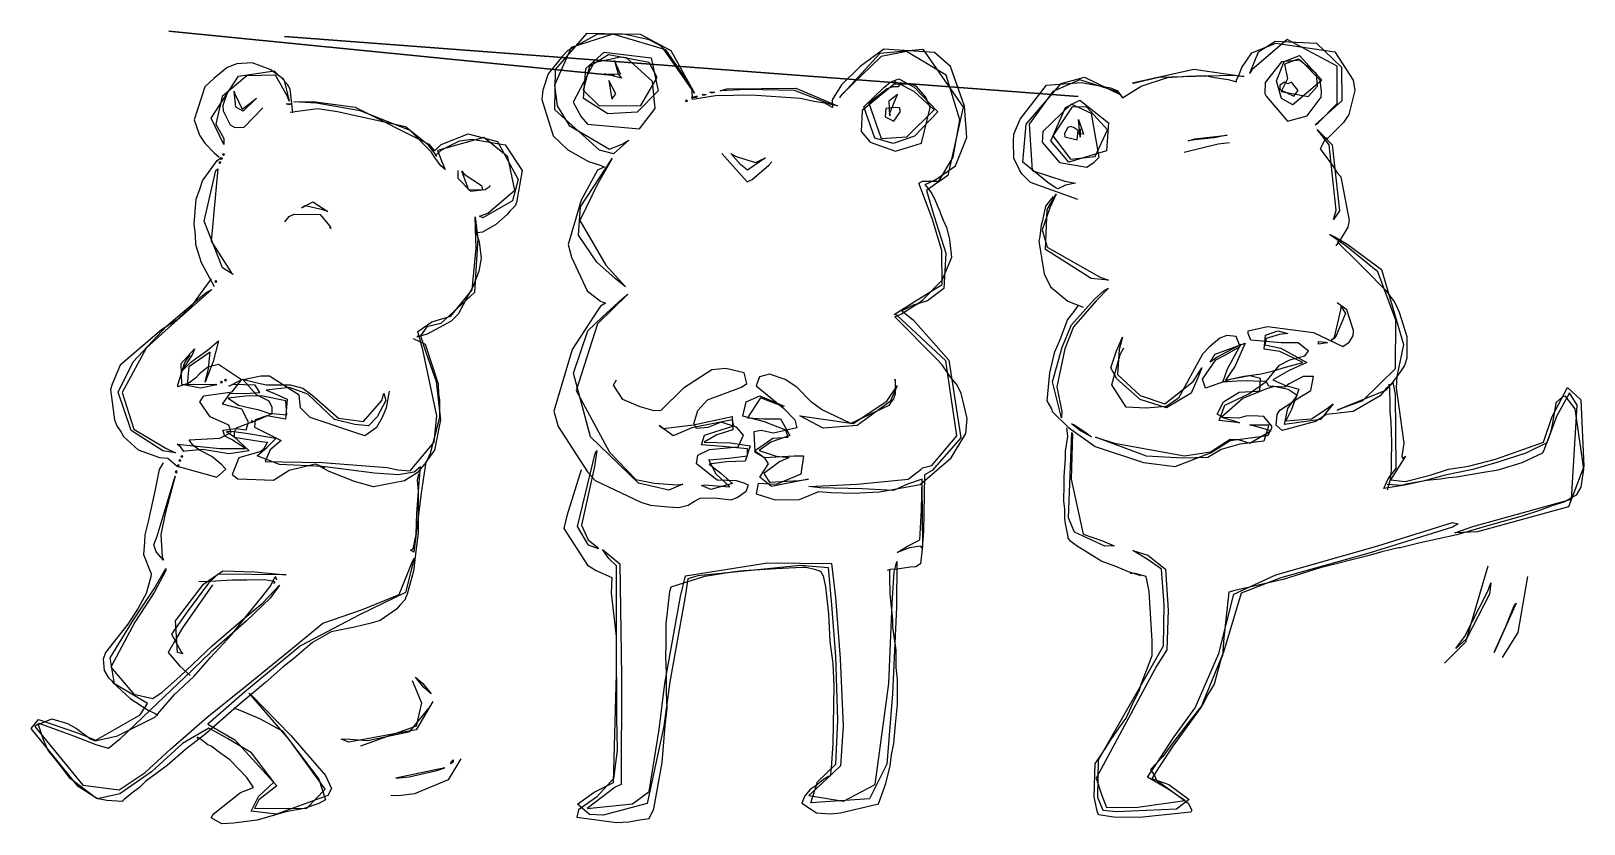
# Model space of a CAD drawing. Extents: x 0.1 to 13.4, y 74.8 to 81.5.
import ezdxf

# ---------------------------------------------------------------- set-up
doc = ezdxf.new("R2010")
doc.units = 0

msp = doc.modelspace()

# ---------------------------------------------------------------- linework, layer by layer
at = {"layer": 'Image 1'}
for p, q in [((4.936916, 81.51421), (4.684541, 81.373917)), ((5.173995, 81.510469), (4.936916, 81.51421)), ((5.380483, 81.465575), (5.173995, 81.510469)), ((5.487551, 81.409458), (5.380483, 81.465575)), ((10.533031, 81.354398), (10.73952, 81.438574)), ((10.73952, 81.438574), (11.244269, 81.363751)), ((4.638655, 81.325283), (4.516291, 81.175637)), ((4.684541, 81.373917), (4.638655, 81.325283)), ((5.135757, 81.3178), (4.906326, 81.269165)), ((5.185467, 81.312189), (5.135757, 81.3178)), ((5.407251, 81.110167), (5.185467, 81.312189)), ((5.747574, 81.039085), (5.487551, 81.409458)), ((7.388009, 81.385141), (7.185344, 81.239236)), ((7.820105, 81.357082), (7.388009, 81.385141)), ((7.957764, 81.237366), (7.820105, 81.357082)), ((10.448907, 81.22907), (10.533031, 81.354398)), ((10.789232, 81.277705), (10.647749, 81.1)), ((10.789234, 81.277705), (10.789232, 81.277705)), ((10.949835, 81.292669), (10.789234, 81.277705)), ((11.118085, 81.120576), (10.949835, 81.292669)), ((11.244269, 81.363751), (11.401047, 81.122447)), ((1.770733, 81.230494), (1.656017, 81.135095)), ((1.854858, 81.262294), (1.770733, 81.230494)), ((1.984869, 81.269776), (1.854858, 81.262294)), ((2.137823, 81.211788), (1.984869, 81.269776)), ((2.252539, 81.129483), (2.137823, 81.211788)), ((4.516291, 81.175637), (4.470405, 81.037214)), ((4.906324, 81.269165), (4.730427, 80.932462)), ((4.906326, 81.269165), (4.906324, 81.269165)), ((7.185344, 81.239236), (7.024742, 81.080238)), ((8.076303, 80.898792), (7.957764, 81.237366)), ((9.588541, 81.070071), (9.814148, 81.144894)), ((9.814148, 81.144894), (9.978574, 81.156117)), ((9.978574, 81.156117), (10.135352, 81.159858)), ((10.135352, 81.159858), (10.215654, 81.144894)), ((10.215654, 81.144894), (10.330369, 81.126188)), ((10.403023, 81.120576), (10.425965, 81.169211)), ((10.425965, 81.169211), (10.448907, 81.22907)), ((1.57954, 81.064013), (1.487767, 80.783427)), ((1.656017, 81.135095), (1.57954, 81.064013)), ((2.267835, 81.103295), (2.252539, 81.129483)), ((2.286954, 81.084589), (2.267835, 81.103295)), ((2.309897, 81.045307), (2.286954, 81.084589)), ((2.33284, 80.841415), (2.309897, 81.045307)), ((4.470405, 81.037214), (4.462756, 80.95678)), ((5.093693, 81.003544), (5.036335, 81.117649)), ((5.036335, 81.117649), (5.036336, 81.117649)), ((5.036336, 81.117649), (5.059278, 80.95865)), ((5.430193, 80.878216), (5.407251, 81.110167)), ((5.751397, 80.954909), (5.747574, 81.039085)), ((7.024742, 81.080238), (6.944441, 80.953039)), ((7.475956, 81.085849), (7.200639, 80.861381)), ((7.625086, 81.083978), (7.475956, 81.085849)), ((7.475956, 81.085849), (7.475956, 81.085849)), ((7.663325, 81.069014), (7.625086, 81.083978)), ((7.74745, 80.975485), (7.663325, 81.069014)), ((8.552275, 80.787615), (8.777883, 81.079424)), ((8.777883, 81.079424), (9.076144, 81.1)), ((9.076144, 81.1), (9.324695, 81.055107)), ((9.324695, 81.055107), (9.382053, 81.03266)), ((9.382053, 81.03266), (9.427939, 80.970931)), ((9.427939, 80.970931), (9.588541, 81.070071)), ((10.330369, 81.126188), (10.403023, 81.107482)), ((10.403023, 81.107482), (10.403023, 81.120576)), ((10.647749, 81.1), (10.643926, 81.008342)), ((10.812175, 81.103741), (10.773937, 81.077553)), ((10.773937, 81.077553), (10.773937, 81.064459)), ((10.773937, 81.064459), (10.773937, 81.042012)), ((10.773937, 81.042012), (10.892477, 80.985895)), ((10.842766, 81.088777), (10.812175, 81.103741)), ((10.873357, 81.105612), (10.842766, 81.088777)), ((10.842766, 81.088777), (10.842766, 81.088777)), ((10.930715, 81.03266), (10.873357, 81.105612)), ((10.892477, 80.985895), (10.930715, 81.03266)), ((11.129558, 81.023307), (11.118085, 81.120576)), ((11.125734, 80.972801), (11.129558, 81.023307)), ((11.416343, 81.032659), (11.378104, 80.884884)), ((11.401047, 81.122447), (11.416343, 81.032659)), ((1.766909, 81.004155), (1.732494, 80.905015)), ((1.732494, 80.905015), (1.736318, 80.85825)), ((1.916039, 80.719828), (2.076642, 80.884438)), ((4.462756, 80.95678), (4.558352, 80.644394)), ((4.730427, 80.932462), (4.799256, 80.809004)), ((5.059278, 80.95865), (5.093693, 81.003544)), ((5.946414, 80.986709), (5.751397, 80.954909)), ((6.256147, 80.992321), (5.946414, 80.986709)), ((6.672947, 80.964262), (6.256147, 80.992321)), ((6.787663, 80.938074), (6.672947, 80.964262)), ((6.883259, 80.92498), (6.787663, 80.938074)), ((6.948265, 80.887569), (6.883259, 80.92498)), ((6.944441, 80.953039), (6.948265, 80.887569)), ((7.487429, 80.887569), (7.403304, 80.878216)), ((7.487431, 80.887568), (7.487429, 80.887569)), ((7.521845, 80.885698), (7.487431, 80.887568)), ((7.529492, 80.853898), (7.521845, 80.885698)), ((7.70921, 80.582665), (7.781864, 80.887568)), ((7.781864, 80.887568), (7.74745, 80.975485)), ((8.097828, 80.630762), (8.076303, 80.898792)), ((8.988195, 80.916684), (8.747292, 80.680992)), ((8.988196, 80.916684), (8.988195, 80.916684)), ((9.164094, 80.83625), (8.988196, 80.916684)), ((10.643926, 81.008342), (10.655398, 80.985895)), ((10.655398, 80.985895), (10.838944, 80.770779)), ((11.007193, 80.817544), (11.118085, 80.963448)), ((11.118085, 80.963448), (11.125734, 80.972801)), ((11.378104, 80.884884), (11.362809, 80.826896)), ((1.487767, 80.783427), (1.533654, 80.650617)), ((1.736318, 80.85825), (1.7975, 80.738534)), ((2.309897, 80.848897), (2.543152, 80.878827)), ((2.543152, 80.878827), (2.715226, 80.854509)), ((2.715226, 80.854509), (3.296452, 80.725439)), ((4.799256, 80.809004), (4.852791, 80.745405)), ((5.296358, 80.704252), (5.430193, 80.878216)), ((7.200639, 80.861381), (7.19299, 80.683676)), ((7.403304, 80.878216), (7.399481, 80.809004)), ((7.399481, 80.809004), (7.472134, 80.769722)), ((7.472134, 80.769722), (7.529492, 80.853898)), ((8.498741, 80.658545), (8.552275, 80.787615)), ((9.229099, 80.464006), (9.164094, 80.83625)), ((10.838944, 80.770779), (11.007193, 80.817544)), ((11.316922, 80.759556), (11.271036, 80.712792)), ((11.362809, 80.826896), (11.316922, 80.759556)), ((1.533654, 80.650617), (1.552773, 80.626299)), ((1.552773, 80.626299), (1.57954, 80.583276)), ((1.7975, 80.738534), (1.835738, 80.716087)), ((1.835738, 80.716087), (1.916039, 80.719828)), ((3.296452, 80.725439), (3.479997, 80.577664)), ((3.759139, 80.601982), (3.866207, 80.616946)), ((3.866207, 80.616946), (4.149173, 80.568311)), ((4.558352, 80.644394), (4.68454, 80.526548)), ((4.852791, 80.745405), (5.296358, 80.704252)), ((7.19299, 80.683676), (7.269467, 80.590147)), ((7.999826, 80.388126), (8.097828, 80.630762)), ((8.494918, 80.598687), (8.498741, 80.658545)), ((8.747292, 80.680992), (8.739646, 80.591205)), ((8.961428, 80.716533), (8.930837, 80.666027)), ((8.930837, 80.666027), (8.93466, 80.636098)), ((8.93466, 80.636098), (9.041728, 80.60991)), ((8.988193, 80.725886), (8.961426, 80.716533)), ((8.961426, 80.716533), (8.961428, 80.716533)), ((9.01496, 80.712792), (8.988193, 80.725886)), ((9.049375, 80.690345), (9.01496, 80.712792)), ((9.041728, 80.60991), (9.049375, 80.690345)), ((11.167792, 80.626745), (11.118084, 80.535087)), ((11.179264, 80.619263), (11.167792, 80.626745)), ((11.202206, 80.64171), (11.179264, 80.619263)), ((11.271036, 80.712792), (11.202206, 80.64171)), ((1.57954, 80.583276), (1.656017, 80.502841)), ((1.656017, 80.502841), (1.701904, 80.463559)), ((3.479997, 80.577664), (3.537355, 80.502841)), ((3.537355, 80.502841), (3.556474, 80.476653)), ((3.552651, 80.476653), (3.602361, 80.523418)), ((3.602361, 80.523418), (3.655895, 80.551476)), ((3.655895, 80.551476), (3.759139, 80.601982)), ((4.149173, 80.568311), (4.294479, 80.349454)), ((4.68454, 80.526548), (4.860437, 80.425537)), ((6.001498, 80.493128), (6.219457, 80.251824)), ((7.269467, 80.590147), (7.486047, 80.513713)), ((7.486047, 80.513713), (7.70921, 80.582665)), ((8.498741, 80.454653), (8.494918, 80.598687)), ((8.739646, 80.591205), (8.890056, 80.417847)), ((9.955631, 80.505158), (10.246244, 80.578111)), ((10.246244, 80.578111), (10.341841, 80.587464)), ((11.118084, 80.535087), (11.175442, 80.458394)), ((1.560421, 80.261538), (1.686608, 80.43363)), ((1.686608, 80.43363), (1.717199, 80.457948)), ((1.717199, 80.457948), (1.709551, 80.444854)), ((1.709551, 80.444854), (1.717199, 80.457948)), ((3.560297, 80.469171), (3.552651, 80.476653)), ((3.556474, 80.476653), (3.560297, 80.469171)), ((4.294479, 80.349454), (4.244769, 80.076351)), ((4.936915, 80.350714), (4.799256, 80.096316)), ((4.860437, 80.425537), (4.959857, 80.393737)), ((4.998097, 80.378773), (4.936915, 80.350714)), ((4.959857, 80.393737), (4.986624, 80.382514)), ((4.986624, 80.382514), (4.998097, 80.378773)), ((6.26152, 80.27053), (6.403003, 80.393988)), ((6.403003, 80.393988), (6.42977, 80.422046)), ((7.831576, 80.27215), (7.999826, 80.388126)), ((8.548452, 80.353642), (8.498741, 80.454653)), ((8.56757, 80.319971), (8.548452, 80.353642)), ((8.890056, 80.417847), (9.122031, 80.377959)), ((9.122031, 80.377959), (9.187037, 80.419112)), ((9.187037, 80.419112), (9.229099, 80.464006)), ((11.175442, 80.458394), (11.225152, 80.391053)), ((11.225152, 80.391053), (11.267214, 80.325583)), ((1.537478, 80.190456), (1.560421, 80.261538)), ((3.743844, 80.347584), (3.743844, 80.283984)), ((3.743844, 80.283984), (3.850912, 80.17175)), ((4.01916, 80.214773), (4.015337, 80.220385)), ((4.015337, 80.220385), (4.01916, 80.214773)), ((6.219457, 80.251824), (6.26152, 80.27053)), ((7.739804, 80.229127), (7.831576, 80.27215)), ((7.793338, 80.161787), (7.739804, 80.229127)), ((8.640224, 80.245149), (8.56757, 80.319971)), ((9.045552, 80.101115), (8.640224, 80.245149)), ((11.267214, 80.325583), (11.293981, 80.293783)), ((11.293981, 80.293783), (11.366635, 79.919669)), ((1.487767, 79.893035), (1.506887, 80.104409)), ((1.506887, 80.104409), (1.537478, 80.190456)), ((3.850912, 80.17175), (3.977099, 80.186714)), ((3.977099, 80.186714), (4.011514, 80.209161)), ((4.011514, 80.209161), (4.01916, 80.214773)), ((4.799256, 80.096316), (4.688364, 79.71659)), ((7.80481, 80.133728), (7.793338, 80.161787)), ((7.820106, 80.111281), (7.80481, 80.133728)), ((7.850696, 80.034588), (7.820106, 80.111281)), ((8.835241, 80.127303), (8.770235, 80.044997)), ((2.264011, 79.909714), (2.302249, 79.954608)), ((2.302249, 79.954608), (2.344312, 79.975184)), ((2.344312, 79.975184), (2.566095, 79.971443)), ((2.566095, 79.971443), (2.646396, 79.876044)), ((4.164468, 79.971599), (4.068872, 79.887423)), ((4.18741, 79.999657), (4.164468, 79.971599)), ((4.233297, 80.046422), (4.18741, 79.999657)), ((4.244769, 80.076351), (4.233297, 80.046422)), ((7.869815, 79.999047), (7.850696, 80.034588)), ((7.873638, 79.97847), (7.869815, 79.999047)), ((7.896583, 79.922353), (7.873638, 79.97847)), ((8.770235, 80.044997), (8.743468, 79.92154)), ((1.499239, 79.797636), (1.487767, 79.893035)), ((2.646396, 79.876044), (2.654046, 79.86482)), ((2.657869, 79.853597), (2.650222, 79.866691)), ((2.654046, 79.86482), (2.657869, 79.853597)), ((3.88915, 79.859364), (3.927389, 79.739648)), ((3.954156, 79.821953), (3.88915, 79.8126)), ((4.068872, 79.887423), (3.954156, 79.821953)), ((7.927174, 79.853142), (7.896583, 79.922353)), ((7.950116, 79.759613), (7.927174, 79.853142)), ((8.731996, 79.880387), (8.720524, 79.784988)), ((8.743468, 79.92154), (8.731996, 79.880387)), ((11.355163, 79.863552), (11.290157, 79.755059)), ((11.366635, 79.919669), (11.355163, 79.863552)), ((1.503063, 79.71346), (1.499239, 79.797636)), ((1.552773, 79.558202), (1.503063, 79.71346)), ((3.88915, 79.8126), (3.88915, 79.8126)), ((3.927389, 79.739648), (3.942684, 79.599355)), ((4.688364, 79.71659), (4.715131, 79.606226)), ((7.969235, 79.606226), (7.950116, 79.759613)), ((8.720524, 79.784988), (8.712875, 79.743835)), ((8.712875, 79.743835), (8.758761, 79.46512)), ((11.290157, 79.755059), (11.251918, 79.704553)), ((11.263391, 79.741965), (11.282509, 79.717647)), ((11.282509, 79.717647), (11.3131, 79.691459)), ((11.3131, 79.691459), (11.401049, 79.605413)), ((1.663665, 79.35431), (1.552773, 79.558202)), ((3.942684, 79.599355), (3.923566, 79.487121)), ((4.715131, 79.606226), (4.848966, 79.320029)), ((7.88511, 79.411687), (7.969235, 79.606226)), ((11.401049, 79.605413), (11.557827, 79.448285)), ((1.633074, 79.42165), (1.541301, 79.292581)), ((3.923566, 79.487121), (3.877679, 79.365533)), ((8.758761, 79.46512), (8.812295, 79.352886)), ((11.557827, 79.448285), (11.619009, 79.380944)), ((1.541301, 79.292581), (1.445705, 79.163511)), ((3.877679, 79.365533), (3.747668, 79.118618)), ((4.848966, 79.320029), (4.963682, 79.232112)), ((7.720684, 79.243335), (7.88511, 79.411687)), ((8.812295, 79.352886), (8.961425, 79.231298)), ((11.619009, 79.380944), (11.680191, 79.322956)), ((11.680191, 79.322956), (11.756668, 79.220075)), ((1.445705, 79.163511), (1.426586, 79.150417)), ((4.963683, 79.187218), (4.906325, 79.103042)), ((4.963682, 79.232112), (5.005744, 79.213406)), ((5.005744, 79.213406), (4.963683, 79.187218)), ((7.537139, 79.123619), (7.648031, 79.194701)), ((7.648031, 79.194701), (7.66715, 79.204053)), ((7.66715, 79.204053), (7.720684, 79.243335)), ((8.961425, 79.231298), (9.091436, 79.178922)), ((9.049377, 79.195758), (9.011138, 79.143382)), ((11.347515, 79.156476), (11.26339, 79.216334)), ((11.404873, 78.980642), (11.347515, 79.156476)), ((11.756668, 79.220075), (11.794906, 79.13777)), ((1.342461, 79.071853), (1.208626, 78.985807)), ((1.426586, 79.150417), (1.342461, 79.071853)), ((3.686486, 79.06063), (3.479998, 78.948396)), ((3.747668, 79.118618), (3.686486, 79.06063)), ((4.906325, 79.103042), (4.72278, 78.816845)), ((7.479782, 79.097431), (7.537139, 79.123619)), ((7.8354, 78.740151), (7.479782, 79.097431)), ((7.479782, 79.097431), (7.495077, 79.082466)), ((7.495077, 79.082466), (7.479782, 79.097431)), ((8.957604, 79.07417), (8.892599, 78.900207)), ((9.011138, 79.143382), (8.957604, 79.07417)), ((11.794906, 79.13777), (11.859912, 78.930136)), ((1.208626, 78.985807), (0.856831, 78.682774)), ((3.361458, 78.910984), (3.464702, 78.862349)), ((3.418816, 78.93156), (3.392049, 78.927819)), ((3.392049, 78.927819), (3.403522, 78.927819)), ((3.479998, 78.948396), (3.418816, 78.93156)), ((8.892599, 78.900207), (8.846713, 78.795455)), ((10.261544, 78.915172), (10.169771, 78.836608)), ((10.318902, 78.937619), (10.261544, 78.915172)), ((10.399203, 78.930137), (10.318902, 78.937619)), ((10.433617, 78.84409), (10.399203, 78.930137)), ((10.502443, 78.976901), (10.666869, 79.014312)), ((10.502443, 78.954453), (10.502443, 78.976901)), ((10.525387, 78.898336), (10.502443, 78.954453)), ((10.78541, 78.874019), (10.525387, 78.898336)), ((10.666869, 79.014312), (11.060726, 78.961936)), ((11.060726, 78.961936), (11.313101, 78.842219)), ((11.366635, 78.881502), (11.401049, 78.933878)), ((11.401049, 78.933878), (11.404873, 78.980642)), ((11.859912, 78.930136), (11.859912, 78.890854)), ((11.859912, 78.890854), (11.859912, 78.744949)), ((1.441881, 78.753856), (1.453353, 78.768821)), ((3.464702, 78.862349), (3.575594, 78.523776)), ((4.72278, 78.816845), (4.566001, 78.289344)), ((8.839066, 78.763655), (8.804651, 78.619622)), ((8.846713, 78.795455), (8.839066, 78.763655)), ((9.33617, 78.514869), (9.40882, 78.774879)), ((9.40882, 78.774879), (9.43941, 78.832867)), ((10.112413, 78.776749), (9.905925, 78.402635)), ((10.169771, 78.836608), (10.112413, 78.776749)), ((10.227129, 78.729985), (10.303606, 78.769268)), ((10.303606, 78.769268), (10.433617, 78.84409)), ((10.930716, 78.874019), (10.78541, 78.874019)), ((10.858063, 78.729985), (10.988074, 78.763655)), ((11.018665, 78.802937), (10.930716, 78.874019)), ((10.988074, 78.763655), (11.018665, 78.802937)), ((11.313101, 78.842219), (11.366635, 78.881502)), ((0.856831, 78.682774), (0.788001, 78.521905)), ((1.350108, 78.514423), (1.407466, 78.705222)), ((1.407466, 78.705222), (1.441881, 78.753856)), ((1.606307, 78.66781), (1.533654, 78.609822)), ((1.69808, 78.690257), (1.606307, 78.66781)), ((1.893096, 78.559317), (1.69808, 78.690257)), ((5.915826, 78.644753), (5.674922, 78.487625)), ((6.034365, 78.655977), (5.915826, 78.644753)), ((6.191143, 78.618566), (6.034365, 78.655977)), ((7.88511, 78.687775), (7.8354, 78.740151)), ((7.957763, 78.581152), (7.88511, 78.687775)), ((10.112413, 78.565375), (10.227129, 78.729985)), ((10.655398, 78.542927), (10.770114, 78.68322)), ((10.770114, 78.68322), (10.858063, 78.729985)), ((11.798731, 78.621492), (11.722254, 78.51861)), ((11.840793, 78.68135), (11.798731, 78.621492)), ((11.859912, 78.744949), (11.840793, 78.68135)), ((0.788001, 78.521905), (0.772706, 78.477011)), ((1.441881, 78.529387), (1.350108, 78.499458)), ((1.350108, 78.499458), (1.350108, 78.514423)), ((1.499239, 78.572411), (1.441881, 78.529387)), ((1.533654, 78.609822), (1.499239, 78.572411)), ((1.812795, 78.456435), (1.893096, 78.559317)), ((2.057522, 78.591116), (1.908392, 78.559317)), ((1.908392, 78.559317), (2.019284, 78.433988)), ((2.133999, 78.591116), (2.057522, 78.591116)), ((2.386374, 78.426506), (2.133999, 78.591116)), ((3.575594, 78.523776), (3.579417, 78.4396)), ((5.074577, 78.513813), (5.101344, 78.558707)), ((5.154878, 78.390356), (5.074577, 78.513813)), ((5.877586, 78.386615), (6.168199, 78.496978)), ((6.168199, 78.496978), (6.214085, 78.526908)), ((6.214085, 78.526908), (6.191143, 78.618566)), ((6.324975, 78.583022), (6.294384, 78.5082)), ((6.294384, 78.5082), (6.527639, 78.31553)), ((6.4091, 78.60734), (6.324975, 78.583022)), ((6.542934, 78.560576), (6.4091, 78.60734)), ((6.642355, 78.495106), (6.542934, 78.560576)), ((6.768542, 78.366036), (6.642355, 78.495106)), ((7.475956, 78.562447), (7.483603, 78.562447)), ((7.483603, 78.562447), (7.483603, 78.435248)), ((8.007473, 78.521294), (7.957763, 78.581152)), ((8.049536, 78.444601), (8.007473, 78.521294)), ((8.804651, 78.619622), (8.781709, 78.378318)), ((9.458534, 78.324071), (9.33617, 78.514869)), ((10.13918, 78.486811), (10.112413, 78.565375)), ((10.349493, 78.561634), (10.13918, 78.486811)), ((10.517742, 78.593434), (10.349493, 78.561634)), ((10.609515, 78.570986), (10.517742, 78.593434)), ((10.601868, 78.460623), (10.609515, 78.570986)), ((10.67834, 78.505516), (10.655398, 78.542927)), ((10.816, 78.494292), (10.67834, 78.505516)), ((10.854238, 78.524221), (10.816, 78.494292)), ((10.972778, 78.58595), (10.854238, 78.524221)), ((11.060726, 78.58595), (10.972778, 78.58595)), ((11.037898, 78.466292), (11.060726, 78.58595)), ((11.722254, 78.51861), (11.684015, 78.48494)), ((11.706958, 78.522351), (11.710781, 78.488681)), ((11.710781, 78.488681), (11.714604, 78.337165)), ((0.772706, 78.477011), (0.807121, 78.217002)), ((1.537478, 78.370389), (1.571892, 78.420895)), ((1.62647, 78.241587), (1.537478, 78.370389)), ((1.571892, 78.420895), (1.812795, 78.456435)), ((2.019284, 78.433988), (2.126352, 78.377871)), ((2.126352, 78.377871), (2.153119, 78.323624)), ((2.397846, 78.318013), (2.386374, 78.426506)), ((3.154969, 78.462047), (3.132027, 78.319883)), ((3.579417, 78.4396), (3.587064, 78.385353)), ((3.587064, 78.385353), (3.587064, 78.237578)), ((5.304008, 78.328627), (5.154878, 78.390356)), ((5.674922, 78.487625), (5.479906, 78.296827)), ((5.797285, 78.294956), (5.877586, 78.386615)), ((6.852667, 78.304307), (6.768542, 78.366036)), ((7.449188, 78.369777), (7.43007, 78.337978)), ((7.468307, 78.395966), (7.449188, 78.369777)), ((7.483603, 78.435248), (7.468307, 78.395966)), ((8.099246, 78.227614), (8.049536, 78.444601)), ((8.781709, 78.378318), (8.819948, 78.309106)), ((9.860039, 78.368965), (9.802681, 78.331553)), ((9.905925, 78.402635), (9.860039, 78.368965)), ((10.2386, 78.266083), (10.292135, 78.370835)), ((10.292135, 78.370835), (10.425969, 78.45314)), ((10.425969, 78.45314), (10.578924, 78.460623)), ((10.578924, 78.460623), (10.601868, 78.460623)), ((10.831295, 78.335293), (10.923068, 78.395152)), ((10.923068, 78.395152), (11.037898, 78.466292)), ((11.630481, 78.42134), (11.401049, 78.286659)), ((11.684015, 78.48494), (11.630481, 78.42134)), ((13.10649, 78.174426), (13.137081, 78.355871)), ((13.137081, 78.363354), (13.190615, 78.411988)), ((13.137081, 78.355871), (13.137081, 78.363354)), ((13.190615, 78.411988), (13.209734, 78.421341)), ((13.209734, 78.421341), (13.297682, 78.309107)), ((1.786028, 78.170238), (1.62647, 78.241587)), ((2.153119, 78.267507), (2.049875, 78.220743)), ((2.153119, 78.323624), (2.153119, 78.284342)), ((2.153119, 78.284342), (2.153119, 78.267507)), ((2.481971, 78.237578), (2.397846, 78.318013)), ((2.948483, 78.078579), (2.481971, 78.237578)), ((3.097613, 78.235708), (3.047902, 78.151532)), ((3.132027, 78.319883), (3.097613, 78.235708)), ((3.587064, 78.237578), (3.506763, 77.928934)), ((4.566001, 78.289344), (4.600416, 78.158403)), ((5.422548, 78.293086), (5.304008, 78.328627)), ((5.479906, 78.296827), (5.422548, 78.293086)), ((5.76287, 78.182722), (5.797285, 78.294956)), ((6.527639, 78.31553), (6.627059, 78.21639)), ((7.105042, 78.184591), (6.852667, 78.304307)), ((7.43007, 78.337978), (7.105042, 78.184591)), ((8.087774, 78.098545), (8.099246, 78.227614)), ((8.819948, 78.309106), (8.827597, 78.28853)), ((8.827597, 78.28853), (8.965256, 78.150107)), ((9.630607, 78.314718), (9.458534, 78.324071)), ((9.802681, 78.331553), (9.630607, 78.314718)), ((10.28831, 78.236154), (10.2386, 78.266083)), ((10.422146, 78.230542), (10.28831, 78.236154)), ((10.483327, 78.247378), (10.422146, 78.230542)), ((10.540685, 78.251119), (10.483327, 78.247378)), ((10.636282, 78.245507), (10.540685, 78.251119)), ((10.705111, 78.161331), (10.636282, 78.245507)), ((10.743346, 78.170683), (10.750995, 78.262341)), ((10.750995, 78.262341), (10.773937, 78.297882)), ((10.773937, 78.297882), (10.831295, 78.335293)), ((11.171618, 78.260471), (11.079845, 78.202483)), ((11.401049, 78.286659), (11.171618, 78.260471)), ((11.714604, 78.337165), (11.714604, 78.2904)), ((11.714604, 78.2904), (11.722254, 78.195001)), ((13.297682, 78.309107), (13.370336, 77.7947)), ((0.807121, 78.217002), (0.82624, 78.164626)), ((0.82624, 78.164626), (0.864479, 78.110379)), ((0.864479, 78.110379), (0.883598, 78.074838)), ((1.709551, 78.059874), (1.805148, 78.108509)), ((1.805148, 78.108509), (1.786028, 78.170238)), ((1.84721, 78.14592), (1.831915, 78.110379)), ((1.831915, 78.110379), (1.831915, 78.067356)), ((2.049875, 78.220743), (1.84721, 78.14592)), ((3.024961, 78.132826), (2.948483, 78.078579)), ((3.047902, 78.151532), (3.024961, 78.132826)), ((4.600416, 78.158403), (4.852791, 77.771195)), ((5.785812, 78.14344), (5.76287, 78.182722)), ((5.881409, 78.150923), (5.785812, 78.14344)), ((5.996124, 78.197687), (5.881409, 78.150923)), ((6.126135, 78.152793), (5.996124, 78.197687)), ((6.187317, 78.085453), (6.126135, 78.152793)), ((6.336446, 78.124732), (6.275265, 78.113509)), ((6.275265, 78.113509), (6.282914, 77.939546)), ((6.443514, 78.102285), (6.336446, 78.124732)), ((6.642355, 78.14905), (6.443514, 78.102285)), ((6.627059, 78.21639), (6.642355, 78.14905)), ((7.961586, 77.890911), (8.087774, 78.098545)), ((8.949957, 78.148237), (8.957606, 78.073414)), ((8.965256, 78.150107), (9.194687, 77.989238)), ((10.670696, 78.080896), (10.705111, 78.144496)), ((10.705111, 78.144496), (10.705111, 78.161331)), ((10.793056, 78.12579), (10.743346, 78.170683)), ((11.079845, 78.202483), (10.793056, 78.12579)), ((11.722254, 78.195001), (11.729903, 78.02665)), ((13.037661, 77.966792), (13.091195, 78.110826)), ((13.091195, 78.110826), (13.10649, 78.174426)), ((0.883598, 78.074838), (1.009785, 77.960733)), ((1.009785, 77.960733), (1.19333, 77.893393)), ((1.445705, 78.044909), (1.709551, 78.059874)), ((1.476296, 78.000015), (1.445705, 78.044909)), ((1.533654, 77.956992), (1.476296, 78.000015)), ((1.831915, 78.067356), (2.061346, 78.031815)), ((2.080465, 77.964474), (2.057522, 77.945768)), ((2.061346, 78.031815), (2.11488, 78.024333)), ((2.11488, 78.024333), (2.080465, 77.964474)), ((5.797284, 77.91336), (5.896704, 77.963865)), ((5.896704, 77.963865), (6.141431, 77.984442)), ((6.141431, 77.984442), (6.187317, 78.085453)), ((8.957606, 78.073414), (8.938487, 77.948086)), ((9.194687, 77.989238), (9.607664, 77.852686)), ((10.181242, 77.934992), (10.349492, 78.039744)), ((10.349492, 78.039744), (10.670696, 78.080896)), ((11.729903, 78.02665), (11.726079, 77.856428)), ((13.022365, 77.934992), (13.037661, 77.966792)), ((1.223921, 77.848499), (1.189507, 77.792382)), ((1.19333, 77.893393), (1.26216, 77.889652)), ((1.26216, 77.889652), (1.342461, 77.81857)), ((1.640722, 77.902746), (1.533654, 77.956992)), ((1.724847, 77.831664), (1.640722, 77.902746)), ((1.759261, 77.794252), (1.724847, 77.831664)), ((1.870153, 77.891522), (1.812795, 77.749358)), ((2.057522, 77.945768), (1.870153, 77.891522)), ((2.302249, 77.78677), (2.524033, 77.841016)), ((2.524033, 77.841016), (2.604334, 77.807346)), ((2.554622, 77.826052), (2.550798, 77.822311)), ((2.550798, 77.822311), (2.554622, 77.826052)), ((2.569917, 77.814829), (2.554622, 77.826052)), ((3.472348, 77.854111), (3.395871, 77.762453)), ((3.506763, 77.928934), (3.472348, 77.854111)), ((5.785811, 77.838537), (5.797284, 77.91336)), ((5.961709, 77.700114), (5.785811, 77.838537)), ((6.282914, 77.939546), (6.363215, 77.894652)), ((6.363215, 77.894652), (6.619413, 77.909617)), ((6.619413, 77.909617), (6.699714, 77.909617)), ((6.699714, 77.909617), (6.676769, 77.750618)), ((7.69774, 77.664572), (7.961586, 77.890911)), ((8.938487, 77.884486), (8.927015, 77.73297)), ((8.938487, 77.948086), (8.938487, 77.884486)), ((9.607664, 77.852686), (9.879158, 77.817145)), ((9.879158, 77.817145), (10.181242, 77.934992)), ((11.726079, 77.856428), (11.726079, 77.785346)), ((12.639979, 77.787217), (12.846468, 77.850817)), ((12.846468, 77.850817), (13.022365, 77.934992)), ((1.189507, 77.792382), (1.155092, 77.620289)), ((1.342461, 77.81857), (1.682784, 77.726912)), ((1.682784, 77.726912), (1.759261, 77.794252)), ((1.812795, 77.749358), (1.862506, 77.711947)), ((1.862506, 77.711947), (2.168414, 77.700723)), ((2.168414, 77.700723), (2.302249, 77.78677)), ((2.642571, 77.775547), (2.569917, 77.814829)), ((2.860531, 77.6895), (2.642571, 77.775547)), ((3.288803, 77.693242), (3.021133, 77.644607)), ((3.395871, 77.762453), (3.288803, 77.693242)), ((3.407344, 77.75497), (3.395872, 77.698853)), ((3.395872, 77.698853), (3.403518, 77.607195)), ((4.799256, 77.789433), (4.676893, 77.396613)), ((4.852791, 77.771195), (4.917796, 77.698243)), ((4.917796, 77.698243), (5.30783, 77.511185)), ((6.126135, 77.694502), (5.961709, 77.700114)), ((6.19114, 77.675796), (6.126135, 77.694502)), ((6.676769, 77.750618), (6.466457, 77.664572)), ((8.927015, 77.73297), (8.927015, 77.661888)), ((11.714607, 77.695558), (11.691665, 77.615124)), ((11.726079, 77.785346), (11.714607, 77.695558)), ((11.871384, 77.671241), (12.031986, 77.70117)), ((12.031986, 77.70117), (12.146702, 77.710523)), ((12.146702, 77.710523), (12.215531, 77.723617)), ((12.215531, 77.723617), (12.284361, 77.729229)), ((12.284361, 77.729229), (12.50232, 77.766641)), ((12.50232, 77.766641), (12.639979, 77.787217)), ((13.370336, 77.7947), (13.347394, 77.639442)), ((1.155092, 77.620289), (1.120677, 77.465032)), ((3.021133, 77.644607), (2.860531, 77.6895)), ((3.403518, 77.607195), (3.403518, 77.412656)), ((6.133783, 77.552338), (6.21026, 77.606585)), ((6.229379, 77.65709), (6.19114, 77.675796)), ((6.21026, 77.606585), (6.229379, 77.65709)), ((6.313503, 77.672054), (6.294384, 77.582267)), ((6.294384, 77.582267), (6.45881, 77.531761)), ((6.466457, 77.664572), (6.313503, 77.672054)), ((6.665298, 77.535502), (6.829724, 77.604714)), ((6.829724, 77.604714), (6.936792, 77.595361)), ((6.936792, 77.595361), (7.124161, 77.587878)), ((7.124161, 77.587878), (7.349769, 77.599102)), ((7.349769, 77.599102), (7.414775, 77.612196)), ((7.414775, 77.612196), (7.69774, 77.664572)), ((7.713036, 77.65101), (7.71686, 77.136603)), ((8.927015, 77.661888), (8.923191, 77.519724)), ((11.691663, 77.665629), (11.81785, 77.658147)), ((11.81785, 77.658147), (11.871384, 77.671241)), ((13.309155, 77.572101), (13.202087, 77.512243)), ((13.347394, 77.639442), (13.309155, 77.572101)), ((1.120677, 77.465032), (1.09391, 77.347186)), ((5.30783, 77.511185), (5.391955, 77.486868)), ((5.391955, 77.486868), (5.541085, 77.471903)), ((5.541085, 77.471903), (5.632858, 77.466291)), ((5.632858, 77.466291), (5.713159, 77.486868)), ((5.713159, 77.486868), (5.766693, 77.520538)), ((5.766693, 77.520538), (5.816403, 77.546726)), ((5.816403, 77.546726), (5.869937, 77.548605)), ((5.869937, 77.548605), (5.961709, 77.546726)), ((5.961709, 77.546726), (6.080249, 77.531762)), ((6.080249, 77.531762), (6.133783, 77.552338)), ((6.45881, 77.531761), (6.665298, 77.535502)), ((8.923191, 77.519724), (8.93084, 77.454254)), ((8.93084, 77.454254), (8.93084, 77.362596)), ((13.003246, 77.443032), (12.846468, 77.392527)), ((13.098843, 77.480444), (13.003246, 77.443032)), ((13.202087, 77.512243), (13.098843, 77.480444)), ((1.09391, 77.347186), (1.067143, 77.233081)), ((3.403518, 77.412656), (3.403518, 77.251786)), ((4.676893, 77.396613), (4.650126, 77.286249)), ((8.93084, 77.362596), (8.938487, 77.328926)), ((8.938487, 77.328926), (8.961429, 77.214821)), ((12.548207, 77.308351), (12.288185, 77.233528)), ((12.846468, 77.392527), (12.548207, 77.308351)), ((1.063319, 77.169481), (1.055672, 77.064729)), ((1.067143, 77.233081), (1.063319, 77.169481)), ((3.403518, 77.251786), (3.380576, 77.06847)), ((4.650126, 77.286249), (4.852791, 76.973863)), ((8.961429, 77.214821), (8.961429, 77.203598)), ((8.961429, 77.203598), (8.976724, 77.183021)), ((8.976724, 77.183021), (9.04173, 77.138127)), ((11.974629, 77.164317), (11.802555, 77.121294)), ((12.288185, 77.233528), (11.974629, 77.164317)), ((1.055672, 77.064729), (1.120677, 76.900119)), ((3.380576, 77.06847), (3.365281, 76.922566)), ((7.71686, 77.136603), (7.701564, 76.985086)), ((9.04173, 77.138127), (9.252042, 77.007187)), ((11.538709, 77.055824), (11.118085, 76.949201)), ((11.645777, 77.087623), (11.538709, 77.055824)), ((11.788766, 77.122814), (11.645777, 77.087623)), ((11.802555, 77.121294), (11.788766, 77.122814)), ((1.120677, 76.900119), (1.116853, 76.87206)), ((3.365281, 76.922566), (3.33469, 76.819684)), ((4.852791, 76.973863), (4.925444, 76.928969)), ((4.925444, 76.928969), (4.982802, 76.900911)), ((4.982802, 76.900911), (5.059279, 76.86724)), ((5.854644, 76.880335), (6.110842, 76.917746)), ((6.110842, 76.917746), (6.187319, 76.92897)), ((6.187319, 76.92897), (6.466461, 76.945805)), ((6.466461, 76.945805), (6.684421, 76.957029)), ((6.684421, 76.957029), (6.72266, 76.957029)), ((6.72266, 76.957029), (6.795313, 76.938323)), ((6.795313, 76.938323), (6.845023, 76.921487)), ((6.845023, 76.921487), (6.867965, 76.882205)), ((7.441542, 76.936443), (7.414775, 76.92896)), ((7.43772, 76.872852), (7.43772, 76.93271)), ((7.498899, 76.940184), (7.441542, 76.936443)), ((7.613615, 76.95702), (7.498899, 76.940184)), ((7.659501, 76.958898), (7.613615, 76.95702)), ((7.701564, 76.985086), (7.659501, 76.958898)), ((9.252042, 77.007187), (9.366758, 76.966035)), ((9.366758, 76.966035), (9.47765, 76.91927)), ((9.47765, 76.91927), (9.580894, 76.8856)), ((9.512055, 76.906099), (9.492936, 76.906099)), ((9.492936, 76.906099), (9.508232, 76.906099)), ((9.535, 76.902357), (9.512055, 76.906099)), ((9.630596, 76.876169), (9.535, 76.902357)), ((11.118085, 76.949201), (10.800704, 76.850061)), ((12.552031, 76.965957), (12.360838, 76.314998)), ((1.116853, 76.87206), (1.078615, 76.731767)), ((1.644546, 76.804564), (1.388347, 76.436061)), ((1.52983, 76.832778), (1.625426, 76.836519)), ((1.625426, 76.836519), (1.816619, 76.847743)), ((1.816619, 76.847743), (1.938983, 76.847743)), ((1.938983, 76.847743), (2.088113, 76.851484)), ((2.06517, 76.698097), (2.137823, 76.789755)), ((2.088113, 76.851484), (2.160766, 76.83839)), ((2.137823, 76.789755), (2.156943, 76.823425)), ((2.156943, 76.823425), (2.179886, 76.870189)), ((2.160766, 76.83839), (2.179886, 76.830908)), ((2.179886, 76.830908), (2.168414, 76.817813)), ((2.168414, 76.817813), (2.179886, 76.829037)), ((2.179886, 76.870189), (2.195181, 76.847742)), ((2.195181, 76.847742), (2.18371, 76.875801)), ((3.33469, 76.819684), (3.311748, 76.724285)), ((5.059279, 76.86724), (5.055456, 76.732559)), ((5.556382, 76.749395), (5.567854, 76.786806)), ((5.567854, 76.786806), (5.854644, 76.880335)), ((6.867965, 76.882205), (6.887084, 76.786806)), ((6.887084, 76.786806), (6.913851, 76.556725)), ((7.441543, 76.726947), (7.43772, 76.872852)), ((9.657363, 76.747099), (9.630596, 76.876169)), ((10.800704, 76.850061), (10.387728, 76.756532)), ((12.892354, 76.87617), (12.808229, 76.397303)), ((1.078615, 76.731767), (1.009785, 76.606439)), ((1.954278, 76.559675), (2.06517, 76.698097)), ((3.250566, 76.634497), (3.219976, 76.597086)), ((3.292629, 76.679391), (3.250566, 76.634497)), ((3.296452, 76.694356), (3.292629, 76.679391)), ((3.311748, 76.724285), (3.296452, 76.694356)), ((5.055456, 76.732559), (5.097518, 76.364056)), ((5.525791, 76.470679), (5.556382, 76.749395)), ((7.464485, 76.506219), (7.441543, 76.726947)), ((9.680307, 76.326221), (9.657363, 76.747099)), ((10.338017, 76.743438), (10.295955, 76.350539)), ((10.387728, 76.756532), (10.338017, 76.743438)), ((1.009785, 76.606439), (0.921837, 76.469887)), ((1.808972, 76.376359), (1.954278, 76.559675)), ((3.078493, 76.499816), (3.002016, 76.477369)), ((3.219976, 76.597086), (3.078493, 76.499816)), ((6.913851, 76.556725), (6.925323, 76.319163)), ((7.464485, 76.44262), (7.464485, 76.506219)), ((0.921837, 76.469887), (0.730644, 76.226712)), ((1.388347, 76.436061), (1.319518, 76.320086)), ((1.62925, 76.183689), (1.808972, 76.376359)), ((2.661692, 76.402546), (2.50109, 76.312759)), ((2.860533, 76.441828), (2.661692, 76.402546)), ((3.002016, 76.477369), (2.860533, 76.441828)), ((5.097518, 76.364056), (5.101341, 75.664462)), ((5.525791, 76.291104), (5.525791, 76.470679)), ((7.491252, 76.24621), (7.464485, 76.44262)), ((12.808229, 76.397303), (12.674394, 76.184058)), ((1.319518, 76.320086), (1.265984, 76.226557)), ((2.50109, 76.312759), (2.340488, 76.174336)), ((5.521968, 76.197576), (5.525791, 76.291104)), ((6.925323, 76.319163), (6.95209, 76.132106)), ((7.491252, 76.098435), (7.491252, 76.24621)), ((9.680307, 76.200892), (9.680307, 76.326221)), ((10.295955, 76.350539), (10.284482, 76.197152)), ((12.360838, 76.314998), (12.181116, 76.135423)), ((0.730644, 76.226712), (0.711524, 76.168725)), ((0.711524, 76.168725), (0.719172, 76.073326)), ((1.265984, 76.226557), (1.365404, 76.108711)), ((1.365404, 76.108711), (1.453353, 76.028276)), ((1.487767, 76.024691), (1.62925, 76.183689)), ((2.248715, 76.103255), (2.099585, 75.970444)), ((2.340488, 76.174336), (2.248715, 76.103255)), ((5.529614, 76.046059), (5.521968, 76.197576)), ((6.95209, 76.132106), (6.959737, 75.937566)), ((7.502725, 75.995553), (7.491252, 76.098435)), ((9.634421, 76.071823), (9.680307, 76.200892)), ((10.27301, 76.178446), (10.2233, 75.997)), ((10.284482, 76.197152), (10.27301, 76.178446)), ((0.719172, 76.073326), (0.757411, 76.009726)), ((0.757411, 76.009726), (0.784178, 75.985408)), ((0.784178, 75.985408), (0.791826, 75.968573)), ((0.791826, 75.968573), (0.940956, 75.832021)), ((1.319518, 75.865692), (1.487767, 76.024691)), ((2.099585, 75.970444), (1.854858, 75.764681)), ((3.35381, 75.987123), (3.432072, 75.796654)), ((5.529614, 75.88519), (5.529614, 76.046059)), ((7.502725, 75.780437), (7.502725, 75.995553)), ((9.588535, 75.955847), (9.634421, 76.071823)), ((10.2233, 75.997), (10.211827, 75.955847)), ((1.178035, 75.702952), (1.319518, 75.865692)), ((5.533438, 75.746768), (5.529614, 75.88519)), ((6.959737, 75.937566), (6.95209, 75.449346)), ((9.515881, 75.789366), (9.573239, 75.907212)), ((9.573239, 75.907212), (9.588535, 75.955847)), ((10.158293, 75.86606), (10.112407, 75.780014)), ((10.211827, 75.955847), (10.158293, 75.86606)), ((0.940956, 75.832021), (1.09391, 75.732881)), ((1.09391, 75.732881), (1.155092, 75.704822)), ((1.151268, 75.673023), (1.178035, 75.702952)), ((1.155092, 75.704822), (1.178035, 75.689857)), ((1.854858, 75.764681), (1.591012, 75.53273)), ((1.824267, 75.74769), (1.851034, 75.745812)), ((1.851034, 75.745812), (1.912216, 75.719623)), ((1.912216, 75.719623), (2.046051, 75.661636)), ((3.432072, 75.796654), (3.388225, 75.596174)), ((5.518142, 75.600863), (5.533438, 75.746768)), ((7.487429, 75.610215), (7.502725, 75.780437)), ((9.458523, 75.664038), (9.515881, 75.789366)), ((10.112407, 75.780014), (9.990044, 75.624756)), ((0.160889, 75.613165), (0.271781, 75.658059)), ((0.160889, 75.5982), (0.160889, 75.613165)), ((0.199127, 75.480354), (0.160889, 75.5982)), ((0.271781, 75.658059), (0.405616, 75.618777)), ((0.405616, 75.618777), (0.482093, 75.575754)), ((0.482093, 75.575754), (0.604456, 75.485966)), ((0.833888, 75.514024), (1.151268, 75.673023)), ((1.178035, 75.689857), (1.166564, 75.69734)), ((2.046051, 75.661636), (2.241067, 75.555013)), ((3.388225, 75.596174), (2.910243, 75.425952)), ((5.101341, 75.664462), (5.105164, 75.391359)), ((5.491375, 75.286607), (5.518142, 75.600863)), ((7.472133, 75.447475), (7.487429, 75.610215)), ((9.328512, 75.478851), (9.424109, 75.619144)), ((9.424109, 75.619144), (9.458523, 75.664038)), ((9.990044, 75.624756), (9.86768, 75.465757)), ((0.24119, 75.386825), (0.199127, 75.480354)), ((0.604456, 75.485966), (0.642695, 75.471001)), ((0.642695, 75.471001), (0.833888, 75.514024)), ((1.591012, 75.53273), (1.415114, 75.398049)), ((1.526006, 75.495163), (1.514535, 75.502646)), ((1.514535, 75.502646), (1.52983, 75.48394)), ((1.52983, 75.48394), (1.514535, 75.502646)), ((1.552773, 75.478328), (1.526006, 75.495163)), ((1.606307, 75.437175), (1.552773, 75.478328)), ((1.633074, 75.424081), (1.606307, 75.437175)), ((2.241067, 75.555013), (2.554624, 75.143487)), ((6.95209, 75.449346), (6.936795, 75.237972)), ((7.453015, 75.352076), (7.472133, 75.447475)), ((9.28645, 75.411511), (9.328512, 75.478851)), ((9.86768, 75.465757), (9.772084, 75.336688)), ((0.298548, 75.315744), (0.24119, 75.386825)), ((0.371201, 75.225956), (0.298548, 75.315744)), ((1.415114, 75.398049), (1.258336, 75.259627)), ((1.717199, 75.362352), (1.633074, 75.424081)), ((1.793676, 75.308105), (1.717199, 75.362352)), ((1.938983, 75.15846), (1.793676, 75.308105)), ((3.770611, 75.315588), (3.659719, 75.136013)), ((5.105164, 75.391359), (5.074574, 75.144443)), ((7.441542, 75.256677), (7.453015, 75.352076)), ((9.194677, 75.276829), (9.209973, 75.301147)), ((9.209973, 75.301147), (9.28645, 75.411511)), ((9.772084, 75.336688), (9.66884, 75.226324)), ((0.428559, 75.149263), (0.371201, 75.225956)), ((1.258336, 75.259627), (1.074791, 75.124945)), ((5.418721, 74.888175), (5.491375, 75.286607)), ((6.929146, 75.16876), (6.91385, 75.165019)), ((6.936795, 75.237972), (6.929146, 75.16876)), ((7.403304, 75.10516), (7.441542, 75.256677)), ((9.187031, 74.990632), (9.194677, 75.276829)), ((9.66884, 75.226324), (9.684135, 75.200136)), ((9.684135, 75.200136), (9.707077, 75.162724)), ((0.654166, 74.979041), (0.428559, 75.149263)), ((1.021257, 75.072569), (0.956251, 75.022064)), ((1.074791, 75.124945), (1.021257, 75.072569)), ((1.885449, 75.02939), (1.996341, 75.070543)), ((1.996341, 75.070543), (1.938983, 75.15846)), ((2.554624, 75.143487), (2.611982, 74.965783)), ((3.659719, 75.136013), (3.372929, 75.016296)), ((5.051632, 75.121996), (4.929268, 74.989185)), ((5.074574, 75.144443), (5.051632, 75.121996)), ((6.757072, 75.054655), (6.711186, 75.000408)), ((6.806782, 75.088325), (6.757072, 75.054655)), ((6.871788, 75.138831), (6.806782, 75.088325)), ((6.91385, 75.165019), (6.871788, 75.138831)), ((7.342122, 74.931197), (7.403304, 75.10516)), ((9.707077, 75.162724), (9.714724, 75.138406)), ((9.714724, 75.138406), (9.932684, 74.979408)), ((0.742115, 74.960335), (0.654166, 74.979041)), ((0.872126, 74.952852), (0.742115, 74.960335)), ((0.891246, 74.967817), (0.872126, 74.952852)), ((0.956251, 75.022064), (0.891246, 74.967817)), ((1.652193, 74.842324), (1.885449, 75.02939)), ((2.554624, 74.935853), (2.428437, 74.89283)), ((2.611982, 74.965783), (2.554624, 74.935853)), ((3.239094, 74.999461), (3.170265, 75.003202)), ((3.372929, 75.016296), (3.239094, 74.999461)), ((4.929268, 74.989185), (4.776314, 74.880692)), ((6.711186, 75.000408), (6.684419, 74.936809)), ((6.684419, 74.936809), (6.810606, 74.854504)), ((7.017094, 74.854504), (7.342122, 74.931197)), ((9.209973, 74.869044), (9.187031, 74.990632)), ((9.932684, 74.979408), (9.990042, 74.938255)), ((9.990042, 74.938255), (10.020632, 74.878397)), ((1.633074, 74.812395), (1.652193, 74.842324)), ((1.724847, 74.760019), (1.633074, 74.812395)), ((2.026931, 74.791819), (1.824267, 74.767502)), ((2.271658, 74.862901), (2.026931, 74.791819)), ((2.428437, 74.89283), (2.271658, 74.862901)), ((4.776314, 74.880692), (4.761018, 74.818963)), ((4.761018, 74.818963), (5.101341, 74.772199)), ((5.101341, 74.772199), (5.208409, 74.777811)), ((5.208409, 74.777811), (5.281063, 74.790905)), ((5.281063, 74.790905), (5.380483, 74.80774)), ((5.380483, 74.80774), (5.418721, 74.888175)), ((6.810606, 74.854504), (6.929145, 74.847021)), ((6.929145, 74.847021), (7.017094, 74.854504)), ((9.221445, 74.839115), (9.209973, 74.869044)), ((9.35528, 74.818539), (9.221445, 74.839115)), ((9.57324, 74.814797), (9.35528, 74.818539)), ((10.012983, 74.861562), (9.57324, 74.814797)), ((10.020632, 74.878397), (10.012983, 74.861562)), ((1.824267, 74.767502), (1.724847, 74.760019))]:
    msp.add_line(p, q, dxfattribs=at)
at = {"layer": 'Layer 1'}
for p, q in [((5.084031, 81.161114), (1.271008, 81.541349)), ((1.271008, 81.541349), (5.084031, 81.161114)), ((9.049718, 80.980538), (2.26243, 81.496205)), ((2.26243, 81.496205), (9.049718, 80.980538)), ((4.580021, 81.211159), (4.848848, 81.523988)), ((5.067812, 81.513449), (4.712789, 81.401367)), ((4.848848, 81.523988), (5.302022, 81.515082)), ((5.523236, 81.381504), (5.067812, 81.513449)), ((5.302022, 81.515082), (5.565268, 81.373666)), ((10.836658, 81.467945), (10.533655, 81.208738)), ((10.592481, 81.362504), (10.73386, 81.45492)), ((10.73386, 81.45492), (11.086854, 81.437991)), ((11.262892, 81.239951), (10.836658, 81.467945)), ((11.086854, 81.437991), (11.300238, 81.233326)), ((4.712789, 81.401367), (4.57076, 81.078295)), ((4.837139, 81.221393), (4.994824, 81.362218)), ((5.031387, 81.337855), (4.869204, 81.236882)), ((4.994824, 81.362218), (5.397577, 81.310988)), ((5.379662, 81.273685), (5.031387, 81.337855)), ((5.135393, 81.172596), (5.084634, 81.289967)), ((5.084634, 81.289967), (5.113767, 81.172596)), ((5.397577, 81.310988), (5.455561, 81.030978)), ((5.67048, 81.165883), (5.523236, 81.381504)), ((5.565268, 81.373666), (5.76737, 81.011232)), ((7.006681, 80.973389), (7.355921, 81.351154)), ((7.365384, 81.32459), (7.0289, 80.997501)), ((7.355921, 81.351154), (7.719705, 81.385239)), ((7.580414, 81.367615), (7.365384, 81.32459)), ((7.919021, 81.1655), (7.580414, 81.367615)), ((7.719705, 81.385239), (8.064295, 80.891386)), ((10.516326, 81.181237), (10.592481, 81.362504)), ((10.744508, 81.116554), (10.811836, 81.27992)), ((10.811836, 81.27992), (10.940701, 81.333059)), ((10.929914, 81.299704), (10.812746, 81.25917)), ((11.086471, 81.176012), (10.929914, 81.299704)), ((10.940701, 81.333059), (11.133777, 81.120766)), ((1.634712, 80.79606), (1.868872, 81.156669)), ((1.938705, 81.15786), (1.727913, 80.982817)), ((1.868872, 81.156669), (2.173259, 81.201838)), ((2.185702, 81.165428), (1.938705, 81.15786)), ((2.173259, 81.201838), (2.258059, 81.11826)), ((2.283403, 80.986647), (2.185702, 81.165428)), ((4.572936, 80.868333), (4.580021, 81.211159)), ((4.869204, 81.236882), (4.816185, 81.035846)), ((4.817942, 80.964899), (4.837139, 81.221393)), ((5.142119, 81.137728), (4.996775, 81.176756)), ((4.996775, 81.176756), (5.135393, 81.172596)), ((5.084031, 81.161114), (5.084031, 81.161114)), ((5.113767, 81.172596), (5.142119, 81.137728)), ((5.135393, 81.172596), (5.135393, 81.172596)), ((5.309004, 80.904879), (5.448971, 81.145472)), ((5.448971, 81.145472), (5.379662, 81.273685)), ((5.76737, 81.011232), (5.67048, 81.165883)), ((8.035432, 80.782221), (7.919021, 81.1655)), ((8.902947, 81.093565), (9.101865, 81.146135)), ((9.101865, 81.146135), (9.414506, 80.995282)), ((9.514437, 81.099534), (10.038924, 81.215838)), ((9.738897, 81.145537), (9.519933, 81.09275)), ((10.367404, 81.162644), (9.738897, 81.145537)), ((10.038924, 81.215838), (10.468776, 81.153477)), ((10.468776, 81.153477), (10.367404, 81.162644)), ((10.533655, 81.208738), (10.516326, 81.181237)), ((10.812746, 81.25917), (10.839466, 81.132663)), ((11.094451, 81.068902), (11.086471, 81.176012)), ((11.262508, 80.921044), (11.262892, 81.239951)), ((11.300238, 81.233326), (11.302383, 80.945129)), ((1.845476, 80.889651), (1.829997, 81.02743)), ((1.829997, 81.02743), (1.83607, 81.005777)), ((2.258059, 81.11826), (2.30165, 80.941319)), ((4.57076, 81.078295), (4.593173, 80.900935)), ((4.816185, 81.035846), (4.952656, 80.902053)), ((5.455561, 81.030978), (5.276507, 80.848881)), ((5.899063, 81.017519), (5.939611, 81.017519)), ((5.919337, 81.008832), (5.899063, 81.017519)), ((5.899063, 81.017519), (5.899063, 81.017519)), ((5.939611, 81.017519), (5.919337, 81.008832)), ((5.986444, 81.030539), (6.044497, 81.046401)), ((6.215547, 81.040314), (5.986444, 81.030539)), ((6.044497, 81.046401), (6.634458, 81.054068)), ((6.623645, 81.03173), (6.215547, 81.040314)), ((6.933058, 80.912916), (6.623645, 81.03173)), ((6.634458, 81.054068), (6.991478, 80.901024)), ((7.216812, 80.893886), (7.388286, 81.05778)), ((7.415827, 81.048128), (7.25729, 80.925938)), ((7.388286, 81.05778), (7.441208, 81.104978)), ((7.46347, 81.065316), (7.415827, 81.048128)), ((7.441208, 81.104978), (7.514513, 81.131712)), ((7.51058, 81.065256), (7.46347, 81.065316)), ((7.484522, 81.109447), (7.476412, 81.100836)), ((7.476412, 81.100836), (7.484522, 81.092225)), ((7.492632, 81.100836), (7.484522, 81.109447)), ((7.484522, 81.092225), (7.492632, 81.100836)), ((7.492632, 81.100836), (7.492632, 81.100836)), ((7.517209, 81.074575), (7.51058, 81.065256)), ((7.514513, 81.131712), (7.645878, 81.061443)), ((7.518758, 81.089412), (7.517209, 81.074575)), ((7.646685, 81.025703), (7.518758, 81.089412)), ((7.645878, 81.061443), (7.849461, 80.850819)), ((7.817023, 80.867004), (7.646685, 81.025703)), ((8.605032, 80.745646), (8.902947, 81.093565)), ((8.831085, 81.024509), (8.630252, 80.744181)), ((9.0642, 81.124856), (8.831085, 81.024509)), ((9.375636, 81.023119), (9.0642, 81.124856)), ((9.414506, 80.995282), (9.375636, 81.023119)), ((9.519933, 81.09275), (9.514437, 81.099534)), ((9.514437, 81.099534), (9.514437, 81.099534)), ((10.786499, 80.964378), (10.744508, 81.116554)), ((10.839466, 81.132663), (10.783537, 81.024541)), ((10.783537, 81.024541), (11.014718, 80.981977)), ((11.133777, 81.120766), (10.884462, 80.911389)), ((11.014718, 80.981977), (11.094451, 81.068902)), ((1.727913, 80.982817), (1.673187, 80.745521)), ((1.83607, 81.005777), (1.899583, 80.872429)), ((1.907319, 80.855206), (1.845476, 80.889651)), ((1.845476, 80.889651), (1.845476, 80.889651)), ((1.899583, 80.872429), (1.96696, 80.923916)), ((2.021526, 80.966793), (1.907319, 80.855206)), ((1.96696, 80.923916), (2.021526, 80.966793)), ((2.279348, 80.91828), (2.319897, 80.91828)), ((2.299622, 80.909593), (2.279348, 80.91828)), ((2.279348, 80.91828), (2.279348, 80.91828)), ((2.30165, 80.941319), (2.283403, 80.986647)), ((2.319897, 80.91828), (2.299622, 80.909593)), ((2.340171, 80.935206), (2.50737, 80.938262)), ((2.534806, 80.924183), (2.340171, 80.935206)), ((2.50737, 80.938262), (2.864512, 80.8904)), ((2.907855, 80.859193), (2.534806, 80.924183)), ((2.864512, 80.8904), (3.494663, 80.5747)), ((4.593173, 80.900935), (4.694656, 80.734052)), ((5.027263, 80.832771), (4.817942, 80.964899)), ((4.952656, 80.902053), (5.309004, 80.904879)), ((5.309004, 80.904879), (5.309004, 80.904879)), ((5.692264, 80.945834), (5.700373, 80.954445)), ((5.700373, 80.937223), (5.692264, 80.945834)), ((5.692264, 80.945834), (5.692264, 80.945834)), ((5.700373, 80.954445), (5.708483, 80.945834)), ((5.708483, 80.945834), (5.700373, 80.937223)), ((5.740922, 80.971668), (5.789581, 80.987416)), ((5.781471, 80.971668), (5.740922, 80.971668)), ((5.740922, 80.971668), (5.740922, 80.971668)), ((5.789581, 80.987416), (5.781471, 80.971668)), ((5.835198, 81.000655), (5.866286, 80.999295)), ((5.844997, 80.99025), (5.835198, 81.000655)), ((5.835198, 81.000655), (5.835198, 81.000655)), ((5.866286, 80.999295), (5.844997, 80.99025)), ((6.991478, 80.901024), (6.933058, 80.912916)), ((6.933058, 80.912916), (6.933058, 80.912916)), ((7.0289, 80.997501), (7.006681, 80.973389)), ((7.309693, 80.626187), (7.216812, 80.893886)), ((7.25729, 80.925938), (7.364027, 80.622941)), ((7.503758, 80.99775), (7.428674, 80.941607)), ((7.428674, 80.941607), (7.435863, 80.816666)), ((7.435863, 80.833889), (7.503758, 80.99775)), ((8.064295, 80.891386), (7.933514, 80.305475)), ((8.814237, 80.60193), (8.941026, 80.887976)), ((8.996485, 80.892132), (8.830911, 80.646068)), ((8.941026, 80.887976), (9.063782, 80.950717)), ((9.123875, 80.891272), (8.996485, 80.892132)), ((9.049718, 80.980538), (9.049718, 80.980538)), ((9.063782, 80.950717), (9.308834, 80.756893)), ((9.30093, 80.696237), (9.123875, 80.891272)), ((10.884462, 80.911389), (10.786499, 80.964378)), ((10.786499, 80.964378), (10.786499, 80.964378)), ((11.014718, 80.981977), (11.014718, 80.981977)), ((11.302383, 80.945129), (11.07701, 80.739165)), ((11.101932, 80.756388), (11.262508, 80.921044)), ((1.741576, 80.570915), (1.634712, 80.79606)), ((3.334726, 80.689585), (2.907855, 80.859193)), ((4.954275, 80.522448), (4.572936, 80.868333)), ((5.276507, 80.848881), (5.027263, 80.832771)), ((5.027263, 80.832771), (5.027263, 80.832771)), ((7.443973, 80.825277), (7.435863, 80.833889)), ((7.435863, 80.816666), (7.443973, 80.825277)), ((7.443973, 80.825277), (7.443973, 80.825277)), ((7.582709, 80.635607), (7.817023, 80.867004)), ((7.849461, 80.850819), (7.649865, 80.641061)), ((7.979782, 80.463607), (8.035432, 80.782221)), ((9.067294, 80.632685), (9.053029, 80.785087)), ((9.053029, 80.785087), (9.094889, 80.658675)), ((9.308834, 80.756893), (9.290819, 80.51584)), ((11.077009, 80.739165), (11.101932, 80.756388)), ((1.673187, 80.745521), (1.741154, 80.622337)), ((1.741154, 80.622337), (1.741576, 80.570915)), ((3.516087, 80.508565), (3.334726, 80.689585)), ((3.965763, 80.630369), (3.570991, 80.52042)), ((3.600676, 80.572043), (3.830936, 80.663089)), ((3.830936, 80.663089), (4.082999, 80.597397)), ((4.171642, 80.46637), (3.965763, 80.630369)), ((4.694656, 80.734052), (5.040911, 80.530936)), ((7.468075, 80.578653), (7.309693, 80.626187)), ((7.309693, 80.626187), (7.309693, 80.626187)), ((7.364027, 80.622941), (7.582708, 80.635606)), ((7.649865, 80.641061), (7.468075, 80.578653)), ((7.582708, 80.635606), (7.582709, 80.635607)), ((8.575519, 80.420964), (8.605032, 80.745646)), ((8.630252, 80.744181), (8.656549, 80.348424)), ((8.830911, 80.646068), (8.982806, 80.444484)), ((9.043572, 80.661312), (9.065277, 80.704721)), ((9.094889, 80.658675), (9.043572, 80.661312)), ((9.065277, 80.704721), (9.067294, 80.632685)), ((9.194185, 80.469176), (9.30093, 80.696237)), ((9.9903, 80.602338), (10.047068, 80.619213)), ((10.047068, 80.619213), (10.3228, 80.652259)), ((10.213318, 80.629237), (10.047068, 80.609993)), ((10.3228, 80.652259), (10.213318, 80.629237)), ((11.07701, 80.739165), (11.077009, 80.739165)), ((11.114618, 80.671946), (11.091903, 80.700443)), ((11.091903, 80.700443), (11.222405, 80.566941)), ((11.19603, 80.568813), (11.114618, 80.671946)), ((1.731939, 80.484925), (1.740049, 80.493536)), ((1.740049, 80.476314), (1.731939, 80.484925)), ((1.731939, 80.484925), (1.731939, 80.484925)), ((1.740049, 80.493536), (1.748158, 80.484925)), ((1.748158, 80.484925), (1.740049, 80.476314)), ((1.741576, 80.570915), (1.741576, 80.570915)), ((3.494663, 80.5747), (3.543149, 80.516064)), ((3.544472, 80.463023), (3.516087, 80.508565)), ((3.543149, 80.516064), (3.600676, 80.572043)), ((3.570991, 80.52042), (3.603545, 80.43108)), ((4.082999, 80.597397), (4.258306, 80.271347)), ((5.075034, 80.490062), (4.954275, 80.522448)), ((4.954275, 80.522448), (4.954275, 80.522448)), ((5.040911, 80.530936), (5.155123, 80.577898)), ((5.205202, 80.608914), (5.075034, 80.490062)), ((5.155123, 80.577898), (5.205202, 80.608914)), ((6.164069, 80.396075), (6.079171, 80.495104)), ((6.079171, 80.495104), (6.124138, 80.467913)), ((8.968469, 80.419128), (8.814237, 80.60193)), ((9.290819, 80.51584), (8.968469, 80.419128)), ((10.047068, 80.609993), (9.9903, 80.602338)), ((11.25588, 80.009778), (11.19603, 80.568813)), ((11.222405, 80.566941), (11.282909, 80.002908)), ((1.573341, 79.916586), (1.674898, 80.349856)), ((1.690058, 80.364368), (1.632774, 79.744362)), ((1.674898, 80.349856), (1.690058, 80.364368)), ((1.6995, 80.416035), (1.707609, 80.424647)), ((1.707609, 80.407424), (1.6995, 80.416035)), ((1.6995, 80.416035), (1.6995, 80.416035)), ((1.707609, 80.424647), (1.715719, 80.416035)), ((1.715719, 80.416035), (1.707609, 80.407424)), ((1.715719, 80.45048), (1.723829, 80.459091)), ((1.723829, 80.441869), (1.715719, 80.45048)), ((1.715719, 80.45048), (1.715719, 80.45048)), ((1.723829, 80.459091), (1.731939, 80.45048)), ((1.731939, 80.45048), (1.723829, 80.441869)), ((3.599467, 80.389828), (3.544472, 80.463023)), ((3.635531, 80.356736), (3.599467, 80.389828)), ((3.603545, 80.43108), (3.635531, 80.356736)), ((4.232105, 80.179628), (4.171642, 80.46637)), ((4.792659, 80.036577), (5.064091, 80.451717)), ((5.064091, 80.451717), (4.942216, 80.236394)), ((6.124138, 80.467913), (6.289883, 80.417727)), ((6.22181, 80.351661), (6.164069, 80.396075)), ((6.164069, 80.396075), (6.164069, 80.396075)), ((6.373484, 80.457649), (6.22181, 80.351661)), ((6.289883, 80.417727), (6.373484, 80.457649)), ((7.857988, 80.257921), (7.979782, 80.463607)), ((8.78815, 80.245389), (8.575519, 80.420964)), ((8.656549, 80.348424), (8.934395, 80.256674)), ((8.968469, 80.419128), (8.968469, 80.419128)), ((8.982806, 80.444484), (9.194185, 80.469176)), ((9.194185, 80.469176), (9.194185, 80.469176)), ((3.836967, 80.179227), (3.776695, 80.341708)), ((3.776695, 80.341708), (3.798287, 80.317968)), ((3.798287, 80.317968), (3.944985, 80.22181)), ((3.944985, 80.22181), (3.953444, 80.182401)), ((4.258306, 80.271347), (4.211568, 80.089072)), ((4.942216, 80.236394), (4.788106, 79.921101)), ((7.687498, 80.239564), (7.7189, 80.25738)), ((7.801643, 79.937142), (7.687498, 80.239564)), ((7.7189, 80.25738), (7.857988, 80.257921)), ((7.933514, 80.305475), (7.782673, 80.200631)), ((8.860482, 80.198399), (8.78815, 80.245389)), ((8.941274, 80.222757), (8.87574, 80.192354)), ((8.934395, 80.256674), (9.025237, 80.239716)), ((9.025237, 80.239716), (8.941274, 80.222757)), ((3.953444, 80.182401), (3.836967, 80.179227)), ((3.836967, 80.179227), (3.836967, 80.179227)), ((4.211568, 80.089072), (3.957113, 79.942588)), ((4.000792, 79.983158), (4.232105, 80.179628)), ((7.782673, 80.200631), (7.752388, 80.178954)), ((7.752388, 80.178954), (7.81815, 79.953897)), ((8.785014, 80.014038), (8.85948, 80.145904)), ((8.85948, 80.145904), (8.807795, 80.028467)), ((8.87574, 80.192354), (8.860482, 80.198399)), ((8.860482, 80.198399), (8.860482, 80.198399)), ((2.408147, 80.029079), (2.502367, 80.080198)), ((2.437489, 80.045754), (2.408147, 80.029079)), ((2.58854, 80.011309), (2.437489, 80.045754)), ((2.502367, 80.080198), (2.630967, 79.998392)), ((2.630967, 79.998392), (2.58854, 80.011309)), ((2.58854, 80.011309), (2.58854, 80.011309)), ((3.901479, 79.684083), (3.892897, 79.95103)), ((3.892897, 79.95103), (3.915838, 79.770195)), ((3.928369, 79.957379), (4.000792, 79.983158)), ((3.957113, 79.942588), (3.928369, 79.957379)), ((3.928369, 79.957379), (3.928369, 79.957379)), ((4.776261, 79.795534), (4.792659, 80.036577)), ((7.81815, 79.953897), (7.91815, 79.641851)), ((8.807795, 80.028467), (8.740101, 79.842026)), ((8.76978, 79.674461), (8.785014, 80.014038)), ((11.231221, 79.929713), (11.25588, 80.009778)), ((11.282909, 80.002908), (11.231221, 79.929713)), ((11.25588, 80.009778), (11.25588, 80.009778)), ((1.729991, 79.516165), (1.573341, 79.916586)), ((4.788106, 79.921101), (5.009504, 79.538701)), ((7.883912, 79.664689), (7.801643, 79.937142)), ((8.740101, 79.842026), (8.784662, 79.691853)), ((1.632774, 79.744362), (1.805682, 79.477415)), ((3.86719, 79.327354), (3.901479, 79.684083)), ((3.915838, 79.770195), (3.887491, 79.306139)), ((4.931591, 79.563793), (4.776261, 79.795534)), ((8.784662, 79.691853), (9.232052, 79.439421)), ((11.339427, 79.704349), (11.198655, 79.800212)), ((11.198655, 79.800212), (11.238532, 79.785492)), ((11.238532, 79.785492), (11.347028, 79.722204)), ((11.612479, 79.483395), (11.339427, 79.704349)), ((11.347028, 79.722204), (11.643236, 79.501602)), ((5.089485, 79.426357), (4.931591, 79.563793)), ((7.886507, 79.373629), (7.883912, 79.664689)), ((7.91815, 79.641851), (7.898763, 79.339215)), ((9.158687, 79.423723), (8.76978, 79.674461)), ((1.821146, 79.460192), (1.729991, 79.516165)), ((1.729991, 79.516165), (1.729991, 79.516165)), ((1.805682, 79.477415), (1.821146, 79.460192)), ((5.009504, 79.538701), (5.177293, 79.353161)), ((5.177293, 79.353161), (5.089485, 79.426357)), ((5.089485, 79.426357), (5.089485, 79.426357)), ((9.308137, 79.411422), (9.158687, 79.423723)), ((9.158687, 79.423723), (9.158687, 79.423723)), ((9.232052, 79.439421), (9.308137, 79.411422)), ((11.76599, 79.070041), (11.612479, 79.483395)), ((11.643236, 79.501602), (11.832427, 78.861924)), ((1.638783, 79.331024), (1.243595, 78.981376)), ((1.254944, 79.020356), (1.592573, 79.30395)), ((1.592573, 79.30395), (1.638783, 79.331024)), ((1.667061, 79.399914), (1.67517, 79.408525)), ((1.67517, 79.391302), (1.667061, 79.399914)), ((1.667061, 79.399914), (1.667061, 79.399914)), ((1.67517, 79.408525), (1.68328, 79.399914)), ((1.68328, 79.399914), (1.67517, 79.391302)), ((3.887491, 79.306139), (3.598069, 79.040487)), ((3.682412, 79.102027), (3.86719, 79.327354)), ((5.19676, 79.290842), (4.938316, 79.036129)), ((5.149435, 79.252295), (5.19676, 79.290842)), ((7.654714, 79.232183), (7.886507, 79.373629)), ((7.898763, 79.339215), (7.760664, 79.233847)), ((9.187433, 79.247399), (9.274885, 79.3249)), ((9.307324, 79.341783), (9.201449, 79.234799)), ((9.274885, 79.3249), (9.307324, 79.341783)), ((4.980562, 79.097258), (5.149435, 79.252295)), ((7.476412, 79.116978), (7.654714, 79.232183)), ((7.636933, 79.197761), (7.541291, 79.147935)), ((7.760664, 79.233847), (7.636933, 79.197761)), ((8.992798, 79.028957), (9.187433, 79.247399)), ((9.201449, 79.234799), (9.009018, 79.01025)), ((11.241361, 78.924393), (11.294397, 79.157829)), ((11.294397, 79.157829), (11.29821, 79.185487)), ((11.29821, 79.185487), (11.334191, 79.12462)), ((0.966155, 78.711018), (1.254944, 79.020356)), ((3.402936, 78.971804), (3.520142, 79.054993)), ((3.598069, 79.040487), (3.478541, 79.010949)), ((3.520142, 79.054993), (3.682412, 79.102027)), ((4.938316, 79.036129), (4.756607, 78.465809)), ((4.854129, 78.976542), (4.980562, 79.097258)), ((7.499087, 79.110191), (7.476412, 79.116978)), ((7.916356, 78.719476), (7.499087, 79.110191)), ((7.541291, 79.147935), (7.637562, 79.07067)), ((7.637562, 79.07067), (7.943797, 78.726704)), ((8.911701, 78.837728), (8.992798, 79.028957)), ((11.334191, 79.12462), (11.247314, 78.917129)), ((11.762326, 78.65451), (11.76599, 79.070041)), ((1.243595, 78.981376), (1.078357, 78.830365)), ((1.602183, 78.812422), (1.696114, 78.892372)), ((1.696114, 78.892372), (1.652157, 78.714891)), ((3.444784, 78.814352), (3.402936, 78.971804)), ((3.478541, 79.010949), (3.42364, 78.935552)), ((3.42364, 78.935552), (3.472942, 78.786073)), ((4.732386, 78.615495), (4.854129, 78.976542)), ((9.009018, 79.01025), (8.934246, 78.823281)), ((9.375457, 78.805403), (9.42773, 78.924145)), ((9.42773, 78.924145), (9.399346, 78.817398)), ((10.639285, 78.821168), (10.649796, 78.93903)), ((10.657345, 78.911464), (10.644575, 78.857813)), ((10.649796, 78.93903), (10.756634, 78.977744)), ((10.76997, 78.945208), (10.657345, 78.911464)), ((10.756634, 78.977744), (10.840936, 78.954213)), ((10.840936, 78.954213), (10.76997, 78.945208)), ((11.206765, 78.89214), (11.241361, 78.924393)), ((11.247314, 78.917129), (11.206765, 78.89214)), ((1.078357, 78.830365), (0.872513, 78.448678)), ((1.473088, 78.777856), (1.375109, 78.622973)), ((1.377895, 78.697116), (1.492404, 78.822963)), ((1.625484, 78.795165), (1.443914, 78.670925)), ((1.460262, 78.710086), (1.602183, 78.812422)), ((1.492404, 78.822963), (1.473088, 78.777856)), ((1.611919, 78.655148), (1.625484, 78.795165)), ((3.564746, 78.249886), (3.444784, 78.814352)), ((3.472942, 78.786073), (3.557191, 78.543318)), ((8.830603, 78.540159), (8.911701, 78.837728)), ((8.934246, 78.823281), (8.866103, 78.499284)), ((9.328297, 78.660323), (9.375457, 78.805403)), ((9.399346, 78.817398), (9.385335, 78.604748)), ((10.176824, 78.710235), (10.221428, 78.77843)), ((10.221428, 78.77843), (10.476178, 78.873215)), ((10.439632, 78.860051), (10.237959, 78.752436)), ((10.325871, 78.652503), (10.439632, 78.860051)), ((10.476178, 78.873215), (10.387821, 78.672608)), ((10.773096, 78.799819), (10.639285, 78.821168)), ((10.644575, 78.857813), (10.781148, 78.829009)), ((10.971582, 78.705362), (10.773096, 78.799819)), ((10.781148, 78.829009), (11.004021, 78.706355)), ((11.104679, 78.864791), (11.10349, 78.886576)), ((11.10349, 78.886576), (11.168119, 78.881828)), ((11.182186, 78.875857), (11.104679, 78.864791)), ((11.104679, 78.864791), (11.104679, 78.864791)), ((11.168119, 78.881828), (11.182186, 78.875857)), ((11.832427, 78.861924), (11.773806, 78.586025)), ((0.839864, 78.451905), (0.966155, 78.711018)), ((1.375109, 78.622973), (1.460262, 78.710086)), ((1.384455, 78.518692), (1.377895, 78.697116)), ((1.443914, 78.670925), (1.429321, 78.519489)), ((1.652157, 78.714891), (1.58259, 78.539505)), ((1.58259, 78.539505), (1.611919, 78.655148)), ((8.011841, 78.078305), (7.916356, 78.719476)), ((7.943797, 78.726704), (8.04454, 78.061082)), ((9.378504, 78.567372), (9.328297, 78.660323)), ((10.032654, 78.542721), (10.105608, 78.661968)), ((10.105608, 78.661968), (10.073496, 78.575294)), ((10.237959, 78.752436), (10.176824, 78.710235)), ((10.285835, 78.538804), (10.325871, 78.652503)), ((10.387821, 78.672608), (10.309585, 78.5556)), ((10.612948, 78.61005), (10.720674, 78.634242)), ((10.854101, 78.638033), (10.714569, 78.559469)), ((10.720674, 78.634242), (10.822028, 78.666421)), ((10.822028, 78.666421), (10.971582, 78.705362)), ((11.004021, 78.706355), (10.854101, 78.638033)), ((11.484025, 78.381507), (11.762326, 78.65451)), ((1.542419, 78.48648), (1.384455, 78.518694)), ((1.384455, 78.518694), (1.384455, 78.518692)), ((1.429321, 78.519489), (1.673089, 78.521899)), ((1.683103, 78.515232), (1.542419, 78.48648)), ((1.673089, 78.521899), (1.683103, 78.515232)), ((1.715719, 78.538794), (1.723829, 78.547405)), ((1.723829, 78.530182), (1.715719, 78.538794)), ((1.715719, 78.538794), (1.715719, 78.538794)), ((1.723829, 78.547405), (1.731939, 78.538794)), ((1.731939, 78.538794), (1.723829, 78.530182)), ((1.748158, 78.556016), (1.756268, 78.564627)), ((1.756268, 78.547405), (1.748158, 78.556016)), ((1.748158, 78.556016), (1.748158, 78.556016)), ((1.756268, 78.564627), (1.764378, 78.556016)), ((1.764378, 78.556016), (1.756268, 78.547405)), ((1.783905, 78.503706), (1.901914, 78.564627)), ((1.821532, 78.519521), (1.783905, 78.503706)), ((2.0104, 78.511481), (1.821532, 78.519521)), ((1.901914, 78.564627), (2.027374, 78.532687)), ((2.051444, 78.448724), (2.0104, 78.511481)), ((2.027374, 78.532687), (2.107847, 78.515201)), ((2.304458, 78.49385), (2.104988, 78.468743)), ((2.107847, 78.515201), (2.309367, 78.514289)), ((2.460854, 78.436215), (2.304458, 78.49385)), ((2.309367, 78.514289), (2.418391, 78.48744)), ((3.557191, 78.543318), (3.59471, 78.215856)), ((4.877656, 78.069693), (4.732386, 78.615495)), ((7.412191, 78.375532), (7.500675, 78.506064)), ((7.500675, 78.506064), (7.441471, 78.372623)), ((8.905785, 78.232168), (8.830603, 78.540159)), ((8.866103, 78.499284), (8.909778, 78.288278)), ((9.579409, 78.391249), (9.378504, 78.567372)), ((9.385335, 78.604748), (9.578533, 78.425768)), ((9.790738, 78.351875), (10.032654, 78.542721)), ((10.073496, 78.575294), (10.016411, 78.444982)), ((10.445084, 78.550678), (10.285835, 78.538804)), ((10.309585, 78.5556), (10.464945, 78.589771)), ((10.655301, 78.545168), (10.445084, 78.550678)), ((10.464945, 78.589771), (10.612948, 78.61005)), ((10.508944, 78.43841), (10.655301, 78.545168)), ((10.725385, 78.500204), (10.660507, 78.481008)), ((10.714569, 78.559469), (10.817628, 78.511848)), ((10.84588, 78.474638), (10.725385, 78.500204)), ((10.817628, 78.511848), (10.935011, 78.479525)), ((11.743394, 78.534861), (11.677824, 78.468223)), ((11.762356, 78.435751), (11.743394, 78.534861)), ((11.773806, 78.586025), (11.768314, 78.491302)), ((11.768314, 78.491302), (11.833094, 78.018026)), ((13.103966, 78.243418), (13.234375, 78.493226)), ((13.234375, 78.493226), (13.346382, 78.38599)), ((0.950116, 78.125456), (0.839864, 78.451905)), ((0.872513, 78.448678), (0.974044, 78.137679)), ((1.731939, 78.351289), (1.797524, 78.444473)), ((1.927832, 78.418119), (1.780741, 78.401198)), ((1.780741, 78.401198), (1.866816, 78.341)), ((1.797524, 78.444473), (1.92805, 78.442388)), ((2.06178, 78.42228), (1.927832, 78.418119)), ((1.92805, 78.442388), (2.051444, 78.448724)), ((2.272811, 78.377378), (2.06178, 78.42228)), ((2.104988, 78.468743), (2.171114, 78.444071)), ((2.171114, 78.444071), (2.284651, 78.393728)), ((2.284651, 78.393728), (2.270626, 78.221803)), ((2.280159, 78.258069), (2.272811, 78.377378)), ((2.418391, 78.48744), (2.496304, 78.430139)), ((2.689759, 78.219735), (2.460854, 78.436215)), ((2.496304, 78.430139), (2.724422, 78.229973)), ((2.937861, 78.201212), (3.09438, 78.38207)), ((3.126819, 78.381526), (3.053866, 78.241518)), ((3.09438, 78.38207), (3.110599, 78.444071)), ((3.110599, 78.444071), (3.126819, 78.381526)), ((4.756607, 78.465809), (5.042037, 77.939069)), ((6.179836, 78.248572), (6.209686, 78.369264)), ((6.209686, 78.369264), (6.327278, 78.422374)), ((6.332719, 78.405531), (6.219517, 78.233203)), ((6.327278, 78.422374), (6.535431, 78.333177)), ((6.522698, 78.331668), (6.332719, 78.405531)), ((7.124586, 78.183567), (7.412191, 78.375532)), ((7.441471, 78.372623), (7.159249, 78.167247)), ((9.578533, 78.425768), (9.790738, 78.351875)), ((9.803054, 78.319694), (9.579409, 78.391249)), ((9.579409, 78.391249), (9.579409, 78.391249)), ((10.016411, 78.444982), (9.803054, 78.319694)), ((10.456658, 78.397675), (10.274142, 78.239913)), ((10.303674, 78.342039), (10.508944, 78.43841)), ((10.660507, 78.481008), (10.456658, 78.397675)), ((10.84249, 78.313073), (10.922923, 78.424393)), ((10.922923, 78.424393), (10.84588, 78.474638)), ((10.935011, 78.479525), (10.873563, 78.304796)), ((11.677824, 78.468223), (11.263533, 78.299807)), ((11.303838, 78.315072), (11.484025, 78.381507)), ((11.768951, 77.799722), (11.762356, 78.435751)), ((13.249844, 78.448586), (13.139931, 78.244752)), ((13.316791, 78.340946), (13.249844, 78.448586)), ((13.346382, 78.38599), (13.374362, 77.81803)), ((1.896203, 78.306387), (1.731939, 78.351289)), ((1.866816, 78.341), (1.964134, 78.320081)), ((1.953744, 78.196822), (1.896203, 78.306387)), ((1.964134, 78.320081), (2.032, 78.30338)), ((2.109174, 78.249825), (2.011406, 78.21724)), ((2.032, 78.30338), (2.128692, 78.272368)), ((2.270626, 78.221803), (2.109174, 78.249825)), ((2.128692, 78.272368), (2.280159, 78.258069)), ((2.280159, 78.258069), (2.280159, 78.258069)), ((2.724422, 78.229973), (2.937861, 78.201212)), ((3.053866, 78.241518), (2.980913, 78.164054)), ((3.542555, 78.025874), (3.564746, 78.249886)), ((5.758109, 78.17363), (6.089132, 78.243855)), ((6.089132, 78.243855), (6.096903, 78.12949)), ((6.365374, 78.198861), (6.179836, 78.248572)), ((6.219517, 78.233203), (6.357649, 78.223554)), ((6.357649, 78.223554), (6.503685, 78.224546)), ((6.503685, 78.224546), (6.584338, 78.081004)), ((6.535431, 78.333177), (6.522698, 78.331668)), ((6.86818, 78.14601), (6.668004, 78.250529)), ((6.668004, 78.250529), (6.692044, 78.24688)), ((6.692044, 78.24688), (7.124586, 78.183567)), ((8.909778, 78.288278), (8.905785, 78.232168)), ((8.905785, 78.232168), (8.905785, 78.232168)), ((10.255921, 78.211389), (10.303674, 78.342039)), ((10.274142, 78.239913), (10.391733, 78.205172)), ((10.814387, 78.176377), (10.84249, 78.313073)), ((10.873563, 78.304796), (10.823838, 78.208477)), ((10.823838, 78.208477), (11.044233, 78.225837)), ((11.044233, 78.225837), (11.179752, 78.31184)), ((11.231094, 78.353008), (11.12273, 78.219971)), ((11.179752, 78.31184), (11.231094, 78.353008)), ((11.263533, 78.299807), (11.303838, 78.315072)), ((13.027097, 78.025665), (13.103966, 78.243418)), ((13.139931, 78.244752), (13.058, 78.01848)), ((13.269118, 77.538876), (13.316791, 78.340946)), ((1.221023, 77.951453), (0.950116, 78.125456)), ((0.974044, 78.137679), (1.241491, 77.977907)), ((1.733592, 78.127562), (1.843847, 78.141615)), ((1.750994, 78.075331), (1.733592, 78.127562)), ((1.826197, 78.114806), (1.765191, 78.117379)), ((1.765191, 78.117379), (1.827359, 78.074458)), ((1.932978, 78.100298), (1.826197, 78.114806)), ((1.843847, 78.141615), (1.934683, 78.130832)), ((2.186898, 78.056033), (1.932978, 78.100298)), ((1.934683, 78.130832), (1.953744, 78.196822)), ((1.986045, 78.214439), (1.975232, 78.202957)), ((1.975232, 78.202957), (1.986045, 78.191475)), ((1.986045, 78.191475), (1.986045, 78.214439)), ((1.986045, 78.214439), (1.986045, 78.214439)), ((2.011406, 78.21724), (2.005323, 78.153334)), ((2.005323, 78.153334), (2.091319, 78.109407)), ((2.091319, 78.109407), (2.231637, 78.038166)), ((2.864154, 78.176271), (2.689759, 78.219735)), ((2.980913, 78.164054), (2.864154, 78.176271)), ((3.59471, 78.215856), (3.543958, 77.958095)), ((5.586097, 78.078305), (5.465189, 78.16741)), ((5.465189, 78.16741), (5.498805, 78.140906)), ((5.498805, 78.140906), (5.758109, 78.17363)), ((5.74617, 78.146659), (5.586097, 78.078305)), ((6.089988, 78.215677), (5.74617, 78.146659)), ((5.853653, 78.086474), (5.94044, 78.112749)), ((5.94044, 78.112749), (6.104667, 78.16636)), ((6.096903, 78.12949), (5.957419, 78.08698)), ((6.104667, 78.16636), (6.089988, 78.215677)), ((6.549909, 78.128632), (6.365374, 78.198861)), ((6.568119, 78.068947), (6.549909, 78.128632)), ((7.159249, 78.167247), (6.86818, 78.14601)), ((6.86818, 78.14601), (6.86818, 78.14601)), ((8.966907, 77.377247), (8.993596, 78.109003)), ((9.0014, 78.095527), (8.98933, 77.708023)), ((9.068962, 78.120981), (8.992798, 78.183368)), ((8.992798, 78.183368), (9.013136, 78.176546)), ((8.993596, 78.109003), (9.0014, 78.095527)), ((9.013136, 78.176546), (9.106398, 78.114366)), ((9.162224, 78.069901), (9.068962, 78.120981)), ((9.068962, 78.120981), (9.068962, 78.120981)), ((9.106398, 78.114366), (9.162224, 78.069901)), ((10.428286, 78.190992), (10.255921, 78.211389)), ((10.391733, 78.205172), (10.428286, 78.190992)), ((10.51623, 78.018026), (10.695849, 78.121807)), ((10.580986, 78.155805), (10.517435, 78.173028)), ((10.517435, 78.173028), (10.680696, 78.172423)), ((10.695849, 78.121807), (10.580986, 78.155805)), ((10.680696, 78.172423), (10.635906, 78.034871)), ((11.12273, 78.219971), (10.814387, 78.176377)), ((10.814387, 78.176377), (10.814387, 78.176377)), ((1.241491, 77.977907), (1.328629, 77.933222)), ((1.376026, 77.983802), (1.34267, 78.00816)), ((1.34267, 78.00816), (1.707609, 77.96977)), ((1.400316, 77.946664), (1.376026, 77.983802)), ((1.563659, 77.962467), (1.413589, 77.949272)), ((1.784998, 77.925902), (1.563659, 77.962467)), ((1.707609, 77.96977), (1.926573, 77.970003)), ((1.809341, 78.047946), (1.750994, 78.075331)), ((1.926573, 77.970003), (1.809341, 78.047946)), ((1.827359, 78.074458), (1.959012, 77.949729)), ((2.026973, 77.907029), (2.112539, 77.981591)), ((2.137309, 77.960311), (2.095715, 77.860636)), ((2.112539, 77.981591), (2.186898, 78.056033)), ((2.231637, 78.038166), (2.137309, 77.960311)), ((3.334745, 77.7794), (3.542555, 78.025874)), ((3.543958, 77.958095), (3.469532, 77.854997)), ((5.289672, 77.675322), (4.877656, 78.069693)), ((5.827167, 78.002655), (5.853653, 78.086474)), ((6.007755, 77.989489), (5.827167, 78.002655)), ((5.957419, 78.08698), (5.849066, 78.025474)), ((5.849066, 78.025474), (6.075683, 78.019203)), ((6.220615, 77.967338), (6.007755, 77.989489)), ((6.075683, 78.019203), (6.242326, 77.994972)), ((6.242326, 77.994972), (6.201635, 77.864152)), ((6.219968, 77.90706), (6.220615, 77.967338)), ((6.281708, 77.950882), (6.438843, 78.058496)), ((6.421773, 78.026638), (6.321935, 77.953163)), ((6.584338, 78.081004), (6.421773, 78.026638)), ((6.438843, 78.058496), (6.568119, 78.068947)), ((7.797271, 77.826212), (8.011841, 78.078305)), ((8.04454, 78.061082), (7.798964, 77.782357)), ((9.63347, 77.906091), (9.196134, 78.068804)), ((9.196134, 78.068804), (9.358329, 78.016776)), ((9.358329, 78.016776), (9.957861, 77.907537)), ((10.272801, 77.963179), (10.158181, 77.893009)), ((10.180879, 77.94212), (10.34998, 78.051328)), ((10.432154, 78.008572), (10.272801, 77.963179)), ((10.34998, 78.051328), (10.417361, 78.048165)), ((10.417361, 78.048165), (10.51623, 78.018026)), ((10.635906, 78.034871), (10.432154, 78.008572)), ((11.833094, 78.018026), (11.816425, 77.906081)), ((12.617642, 77.87957), (12.859451, 77.966529)), ((12.859451, 77.966529), (13.027097, 78.025665)), ((13.058, 78.01848), (12.877374, 77.931914)), ((1.328629, 77.933222), (1.221023, 77.951453)), ((1.221023, 77.951453), (1.221023, 77.951453)), ((1.34267, 77.824064), (1.353483, 77.835546)), ((1.353483, 77.835546), (1.353483, 77.812582)), ((1.35889, 77.86712), (1.366999, 77.875731)), ((1.366999, 77.858509), (1.35889, 77.86712)), ((1.35889, 77.86712), (1.35889, 77.86712)), ((1.366999, 77.875731), (1.375109, 77.86712)), ((1.375109, 77.86712), (1.366999, 77.858509)), ((1.375109, 77.901565), (1.383219, 77.910176)), ((1.383219, 77.892954), (1.375109, 77.901565)), ((1.375109, 77.901565), (1.375109, 77.901565)), ((1.383219, 77.910176), (1.391329, 77.901565)), ((1.391329, 77.901565), (1.383219, 77.892954)), ((1.413589, 77.949272), (1.400316, 77.946664)), ((1.959012, 77.949729), (1.784998, 77.925902)), ((2.217368, 77.833225), (2.026973, 77.907029)), ((2.095715, 77.860636), (2.243561, 77.856098)), ((2.586888, 77.818511), (2.217368, 77.833225)), ((2.243561, 77.856098), (2.584941, 77.849975)), ((2.584941, 77.849975), (3.138833, 77.808702)), ((3.469532, 77.854997), (3.428846, 77.591562)), ((4.875932, 77.751079), (4.917178, 77.929309)), ((4.931777, 77.95366), (4.912613, 77.818486)), ((4.917178, 77.929309), (4.931777, 77.95366)), ((5.042037, 77.939069), (5.264649, 77.705111)), ((5.889357, 77.873614), (6.060301, 77.888594)), ((5.953772, 77.751079), (5.889357, 77.873614)), ((6.042495, 77.856148), (5.893058, 77.83834)), ((5.893058, 77.83834), (5.991999, 77.760613)), ((6.201635, 77.864152), (6.042495, 77.856148)), ((6.060301, 77.888594), (6.219968, 77.90706)), ((6.373379, 77.886857), (6.281708, 77.950882)), ((6.321935, 77.953163), (6.465825, 77.906452)), ((6.326047, 77.725378), (6.401829, 77.839573)), ((6.495131, 77.856402), (6.361545, 77.756781)), ((6.401829, 77.839573), (6.373379, 77.886857)), ((6.465825, 77.906452), (6.576228, 77.895296)), ((6.576228, 77.895296), (6.495131, 77.856402)), ((7.717816, 77.805403), (7.797271, 77.826212)), ((9.944484, 77.887198), (9.63347, 77.906092)), ((9.63347, 77.906092), (9.63347, 77.906091)), ((10.158181, 77.893009), (9.944484, 77.887198)), ((9.957861, 77.907537), (10.180879, 77.94212)), ((11.847436, 77.904759), (11.720492, 77.703718)), ((11.816425, 77.906081), (11.823013, 77.887844)), ((11.823013, 77.887844), (11.847436, 77.904759)), ((12.386792, 77.819013), (12.617642, 77.87957)), ((12.62977, 77.8501), (12.423944, 77.790934)), ((12.877374, 77.931914), (12.62977, 77.8501)), ((1.172367, 77.221298), (1.32535, 77.733839)), ((1.32535, 77.733839), (1.243828, 77.425461)), ((1.32645, 77.772397), (1.337263, 77.783878)), ((1.337263, 77.760915), (1.32645, 77.772397)), ((1.32645, 77.772397), (1.32645, 77.772397)), ((1.337263, 77.783878), (1.337263, 77.760915)), ((1.353483, 77.812582), (1.34267, 77.824064)), ((1.34267, 77.824064), (1.34267, 77.824064)), ((3.032195, 77.760303), (2.586888, 77.818511)), ((3.232192, 77.745477), (3.032195, 77.760303)), ((3.138833, 77.808702), (3.231025, 77.788102)), ((3.231025, 77.788102), (3.334745, 77.7794)), ((3.371557, 77.76772), (3.232192, 77.745477)), ((3.42415, 77.81471), (3.371557, 77.76772)), ((3.411324, 77.642857), (3.42415, 77.81471)), ((4.76775, 77.304563), (4.875932, 77.751079)), ((4.912613, 77.818486), (4.800189, 77.316362)), ((5.264649, 77.705111), (5.421776, 77.673706)), ((6.071065, 77.643694), (5.953772, 77.751079)), ((5.991999, 77.760613), (6.091826, 77.670469)), ((6.426297, 77.646442), (6.326047, 77.725378)), ((6.361545, 77.756781), (6.408343, 77.683875)), ((6.408343, 77.683875), (6.661968, 77.69754)), ((6.741824, 77.709894), (6.426297, 77.646443)), ((6.661968, 77.69754), (6.741824, 77.709894)), ((7.160131, 77.665753), (7.594004, 77.708011)), ((7.715895, 77.709199), (7.589231, 77.664653)), ((7.594004, 77.708011), (7.703734, 77.791661)), ((7.703734, 77.791661), (7.717816, 77.805403)), ((7.709274, 77.446411), (7.715895, 77.709199)), ((7.735925, 77.744736), (7.732638, 77.571378)), ((7.798964, 77.782357), (7.735925, 77.744736)), ((8.98933, 77.708023), (9.091172, 77.238815)), ((11.662721, 77.628058), (11.702856, 77.717718)), ((11.702856, 77.717718), (11.768951, 77.799722)), ((11.720492, 77.703718), (11.845485, 77.689369)), ((11.845485, 77.689369), (12.05829, 77.742979)), ((12.186122, 77.741655), (11.999545, 77.690801)), ((12.05829, 77.742979), (12.216708, 77.79524)), ((12.423944, 77.790934), (12.186122, 77.741655)), ((12.216708, 77.79524), (12.386792, 77.819013)), ((13.374362, 77.81803), (13.242316, 77.472509)), ((3.428846, 77.591562), (3.368017, 77.083501)), ((3.393663, 77.419338), (3.411324, 77.642857)), ((5.424641, 77.642576), (5.289672, 77.675322)), ((5.421776, 77.673706), (5.618785, 77.661596)), ((5.547922, 77.615636), (5.424641, 77.642576)), ((5.424641, 77.642576), (5.424641, 77.642576)), ((5.667336, 77.665995), (5.547922, 77.615636)), ((5.618785, 77.661596), (5.667336, 77.665995)), ((5.827203, 77.654593), (5.854459, 77.658953)), ((5.908301, 77.619296), (5.827203, 77.654593)), ((5.854459, 77.658953), (6.071065, 77.643694)), ((6.091826, 77.670469), (5.9083, 77.619296)), ((5.9083, 77.619296), (5.908301, 77.619296)), ((6.426297, 77.646443), (6.426297, 77.646442)), ((6.746533, 77.647087), (7.160131, 77.665753)), ((6.839796, 77.633633), (6.746533, 77.647087)), ((7.201452, 77.625218), (6.839796, 77.633633)), ((7.469845, 77.612378), (7.201452, 77.625218)), ((7.589231, 77.664653), (7.469845, 77.612378)), ((7.732638, 77.571378), (7.727036, 77.264338)), ((11.839327, 77.656356), (11.662721, 77.628058)), ((11.999545, 77.690801), (11.839327, 77.656356)), ((7.695376, 77.191351), (7.709274, 77.446411)), ((12.42323, 77.304112), (13.269118, 77.538876)), ((13.242316, 77.472509), (12.463779, 77.259636)), ((1.243828, 77.425461), (1.205007, 77.236014)), ((3.38758, 77.234737), (3.393663, 77.419338)), ((4.862022, 77.144627), (4.76775, 77.304563)), ((4.800189, 77.316362), (4.858113, 77.189079)), ((9.017967, 77.255435), (8.966907, 77.377247)), ((12.251654, 77.297506), (11.547375, 77.079153)), ((11.611196, 77.139226), (12.250792, 77.337978)), ((12.250792, 77.337978), (12.29818, 77.326641)), ((12.29818, 77.326641), (12.251654, 77.297506)), ((12.269144, 77.249762), (12.42323, 77.304112)), ((1.144097, 77.146364), (1.172367, 77.221298)), ((1.205007, 77.236014), (1.214568, 77.04475)), ((3.362002, 77.111718), (3.38758, 77.234737)), ((4.858113, 77.189079), (4.9311, 77.131073)), ((7.589949, 77.136029), (7.695376, 77.191351)), ((7.727036, 77.264338), (7.714103, 77.119383)), ((9.27664, 77.134471), (9.017967, 77.255435)), ((9.091172, 77.238815), (9.257003, 77.180478)), ((9.257003, 77.180478), (9.356361, 77.137319)), ((12.463779, 77.259636), (12.269144, 77.249762)), ((12.269144, 77.249762), (12.269144, 77.249762)), ((1.164827, 77.086102), (1.144097, 77.146364)), ((1.225807, 77.014611), (1.164827, 77.086102)), ((1.164827, 77.086102), (1.164827, 77.086102)), ((1.214568, 77.04475), (1.225807, 77.014611)), ((3.370112, 77.031834), (3.294676, 76.738624)), ((3.337673, 77.102566), (3.362002, 77.111718)), ((3.368017, 77.083501), (3.337673, 77.102566)), ((3.337673, 77.102566), (3.337673, 77.102566)), ((3.353892, 76.998921), (3.370112, 77.031834)), ((4.946165, 77.11385), (4.862022, 77.144627)), ((4.862022, 77.144627), (4.862022, 77.144627)), ((4.9311, 77.131073), (4.946165, 77.11385)), ((5.036081, 77.031362), (4.982248, 77.10624)), ((4.982248, 77.10624), (5.129142, 76.984682)), ((5.100249, 76.96746), (5.036081, 77.031362)), ((7.500619, 77.082134), (7.589949, 77.136029)), ((7.606491, 77.121255), (7.500619, 77.082134)), ((7.589949, 77.136029), (7.589949, 77.136029)), ((7.703486, 77.135607), (7.606491, 77.121255)), ((7.714103, 77.119383), (7.703486, 77.135607)), ((9.356361, 77.137319), (9.27664, 77.134471)), ((9.27664, 77.134471), (9.27664, 77.134471)), ((9.637758, 77.024527), (9.515265, 77.097412)), ((9.515265, 77.097412), (9.644552, 77.058497)), ((9.644552, 77.058497), (9.796053, 76.940109)), ((10.739394, 76.89059), (11.611196, 77.139226)), ((11.547375, 77.079153), (10.783153, 76.863785)), ((1.147551, 76.771983), (1.247695, 76.945722)), ((1.24675, 76.928499), (1.14796, 76.739053)), ((1.247695, 76.945722), (1.24675, 76.928499)), ((1.568277, 76.811966), (1.735025, 76.924776)), ((1.691767, 76.896639), (1.610669, 76.820107)), ((2.274217, 76.891625), (1.691767, 76.896639)), ((1.735025, 76.924776), (2.00593, 76.915538)), ((2.00593, 76.915538), (2.274217, 76.891625)), ((3.242127, 76.721173), (3.353892, 76.998921)), ((5.099787, 76.047628), (5.100249, 76.96746)), ((5.129142, 76.984682), (5.144575, 76.024114)), ((5.692118, 76.881163), (6.390561, 76.992998)), ((6.675039, 76.970723), (5.795099, 76.881666)), ((6.390561, 76.992998), (6.93992, 76.986277)), ((6.91493, 76.949306), (6.675039, 76.970723)), ((6.941569, 76.632715), (6.91493, 76.949306)), ((6.93992, 76.986277), (6.974858, 76.697802)), ((7.459471, 76.648845), (7.47613, 76.912922)), ((7.47613, 76.912922), (7.496685, 77.006037)), ((7.496685, 77.006037), (7.495014, 76.614401)), ((9.761297, 76.938799), (9.637758, 77.024527)), ((9.784614, 76.634563), (9.761297, 76.938799)), ((9.796053, 76.940109), (9.818353, 76.588567)), ((0.969095, 76.505915), (1.147551, 76.771983)), ((1.328707, 76.498567), (1.568277, 76.811966)), ((1.610669, 76.820107), (1.427823, 76.574373)), ((2.075638, 76.651192), (2.218525, 76.801425)), ((2.218525, 76.801425), (2.137427, 76.690049)), ((5.64926, 76.706547), (5.692118, 76.881163)), ((5.711411, 76.855103), (5.684475, 76.68739)), ((5.795099, 76.881666), (5.711411, 76.855103)), ((10.380422, 76.724282), (10.739394, 76.89059)), ((10.783153, 76.863785), (10.442429, 76.735136)), ((12.553619, 76.749707), (12.579154, 76.822276)), ((12.579154, 76.822276), (12.56775, 76.725167)), ((1.14796, 76.739053), (0.981425, 76.486465)), ((1.889113, 76.495167), (2.075638, 76.651192)), ((2.137427, 76.690049), (1.934683, 76.493772)), ((3.294676, 76.738624), (2.904041, 76.548627)), ((2.929478, 76.593366), (3.242127, 76.721173)), ((5.514969, 75.95995), (5.64926, 76.706547)), ((5.684475, 76.68739), (5.556398, 75.974393)), ((6.975986, 76.192452), (6.941569, 76.632715)), ((6.974858, 76.697802), (7.014837, 76.175229)), ((7.428671, 75.95995), (7.459471, 76.648845)), ((9.779936, 76.283892), (9.784614, 76.634563)), ((10.250943, 76.218285), (10.380422, 76.724282)), ((10.442429, 76.735136), (10.290437, 76.229471)), ((12.352938, 76.36037), (12.553619, 76.749707)), ((12.56775, 76.725167), (12.369805, 76.343148)), ((12.795381, 76.648845), (12.605823, 76.226897)), ((12.707756, 76.449978), (12.779334, 76.632611)), ((12.779334, 76.632611), (12.795381, 76.648845)), ((0.771438, 76.18152), (0.969095, 76.505915)), ((1.427823, 76.574373), (1.294011, 76.383718)), ((1.347395, 76.226687), (1.328707, 76.498567)), ((2.904041, 76.548627), (2.39694, 76.28234)), ((2.589427, 76.476294), (2.929478, 76.593366)), ((7.495014, 76.614401), (7.460781, 75.873837)), ((9.818353, 76.588567), (9.806213, 76.247929)), ((0.981425, 76.486465), (0.774986, 76.102178)), ((1.294011, 76.383718), (1.377725, 76.232709)), ((1.934683, 76.493772), (1.630356, 76.230205)), ((1.642731, 76.282297), (1.889113, 76.495167)), ((2.299622, 76.238677), (2.589427, 76.476294)), ((12.623203, 76.266821), (12.707756, 76.449978)), ((1.366695, 76.020843), (1.642731, 76.282297)), ((1.377725, 76.232709), (1.391329, 76.214786)), ((2.39694, 76.28234), (1.918464, 75.88781)), ((1.934683, 75.941611), (2.299622, 76.238677)), ((9.696633, 76.13711), (9.779936, 76.283892)), ((9.806213, 76.247929), (9.719159, 76.11015)), ((12.27945, 76.261341), (12.352938, 76.36037)), ((12.369805, 76.343148), (12.27945, 76.261341)), ((12.352938, 76.36037), (12.352938, 76.36037)), ((12.605823, 76.226897), (12.623203, 76.266821)), ((12.623203, 76.266821), (12.623203, 76.266821)), ((0.807503, 75.957972), (0.771438, 76.18152)), ((0.774986, 76.102178), (0.971861, 75.870053)), ((1.391329, 76.214786), (1.347395, 76.226687)), ((1.347395, 76.226687), (1.347395, 76.226687)), ((1.630356, 76.230205), (1.408415, 76.016413)), ((6.993282, 75.651301), (6.975986, 76.192452)), ((7.014837, 76.175229), (7.038653, 75.595295)), ((9.719159, 76.11015), (9.203652, 75.150526)), ((9.221746, 75.307422), (9.696633, 76.13711)), ((10.048786, 75.752016), (10.250943, 76.218285)), ((10.290437, 76.229471), (10.099297, 75.756047)), ((1.408415, 76.016413), (1.114951, 75.737241)), ((1.213901, 75.887807), (1.366695, 76.020843)), ((3.451209, 75.929251), (3.380336, 76.015676)), ((3.380336, 76.015676), (3.444431, 75.960344)), ((5.075458, 75.114851), (5.099787, 76.047628)), ((5.144575, 76.024114), (5.140241, 75.09799)), ((5.556398, 75.974393), (5.506043, 75.595501)), ((1.088611, 75.791496), (0.807503, 75.957972)), ((0.971861, 75.870053), (1.135347, 75.833955)), ((1.135347, 75.833955), (1.213901, 75.887807)), ((1.601183, 75.672649), (1.934683, 75.941611)), ((1.918464, 75.88781), (1.60645, 75.614614)), ((2.300744, 75.481017), (1.959012, 75.877933)), ((1.959012, 75.877933), (1.975232, 75.863201)), ((1.975232, 75.863201), (2.315381, 75.516592)), ((3.444431, 75.960344), (3.515305, 75.873919)), ((3.515305, 75.873919), (3.451209, 75.929251)), ((3.451209, 75.929251), (3.451209, 75.929251)), ((5.465286, 75.566644), (5.514969, 75.95995)), ((7.3132, 75.096716), (7.428671, 75.95995)), ((7.460781, 75.873837), (7.411809, 75.270534)), ((1.114951, 75.737241), (0.850662, 75.48232)), ((1.026103, 75.692467), (1.088611, 75.791496)), ((3.332178, 75.552026), (3.508523, 75.766665)), ((3.531212, 75.808387), (3.386331, 75.564128)), ((3.508523, 75.766665), (3.531212, 75.808387)), ((10.099297, 75.756047), (9.859367, 75.426054)), ((9.860544, 75.494055), (10.048786, 75.752016)), ((0.093766, 75.577123), (0.157538, 75.654042)), ((0.496727, 75.081611), (0.093766, 75.577123)), ((0.162699, 75.619174), (0.126205, 75.593797)), ((0.126205, 75.593797), (0.536434, 75.090971)), ((0.157538, 75.654042), (0.491455, 75.538047)), ((0.460982, 75.51079), (0.162699, 75.619174)), ((0.647537, 75.475449), (1.026103, 75.692467)), ((1.284902, 75.400615), (1.601183, 75.672649)), ((1.615202, 75.579616), (1.389167, 75.44814)), ((1.60645, 75.614614), (1.836217, 75.480545)), ((1.772438, 75.489908), (1.615202, 75.579616)), ((5.506043, 75.595501), (5.361993, 74.935185)), ((5.38099, 75.038551), (5.465286, 75.566644)), ((6.975787, 75.271649), (6.993282, 75.651301)), ((7.038653, 75.595295), (7.01643, 75.256128)), ((0.649291, 75.4367), (0.460982, 75.51079)), ((0.491455, 75.538047), (0.647537, 75.475449)), ((0.756032, 75.406499), (0.649291, 75.4367)), ((0.850662, 75.48232), (0.756032, 75.406499)), ((1.389167, 75.44814), (1.123706, 75.206395)), ((1.977927, 75.367772), (1.772438, 75.489908)), ((1.836217, 75.480545), (2.194513, 75.086767)), ((2.607794, 75.057654), (2.300744, 75.481017)), ((2.315381, 75.516592), (2.61295, 75.174128)), ((2.74566, 75.484362), (2.778099, 75.487342)), ((2.810538, 75.45989), (2.74566, 75.484362)), ((2.778099, 75.487342), (2.972733, 75.473757)), ((3.386331, 75.564128), (2.810538, 75.45989)), ((2.810538, 75.45989), (2.810538, 75.45989)), ((2.972733, 75.473757), (3.332178, 75.552026)), ((9.718622, 75.27291), (9.860544, 75.494055)), ((1.070821, 75.201142), (1.284902, 75.400615)), ((2.169866, 75.116204), (1.977927, 75.367772)), ((3.686392, 75.292371), (3.704527, 75.309594)), ((3.704527, 75.309594), (3.702612, 75.292371)), ((9.217842, 74.986884), (9.221746, 75.307422)), ((9.859367, 75.426054), (9.741818, 75.248052)), ((0.846477, 75.052635), (1.070821, 75.201142)), ((1.123706, 75.206395), (0.852927, 75.018391)), ((2.61295, 75.174128), (2.661985, 75.062864)), ((3.633014, 75.240566), (3.213501, 75.15055)), ((3.327534, 75.163203), (3.565242, 75.218065)), ((3.565242, 75.218065), (3.633014, 75.240566)), ((3.702612, 75.292371), (3.684478, 75.275149)), ((3.684478, 75.275149), (3.686393, 75.292371)), ((3.686393, 75.292371), (3.686392, 75.292371)), ((6.81952, 75.120771), (6.975787, 75.271649)), ((7.01643, 75.256128), (6.852316, 75.099076)), ((7.411809, 75.270534), (7.265558, 74.97575)), ((9.64158, 75.158954), (9.718622, 75.27291)), ((9.741818, 75.248052), (9.679663, 75.147373)), ((0.660869, 74.973795), (0.496727, 75.081611)), ((0.536434, 75.090971), (0.846477, 75.052635)), ((2.04011, 74.994494), (2.169866, 75.116204)), ((2.194513, 75.086767), (2.042444, 74.965146)), ((2.4523, 74.895919), (2.607794, 75.057654)), ((2.661985, 75.062864), (2.630834, 75.002484)), ((3.213501, 75.15055), (3.327534, 75.163203)), ((3.213501, 75.15055), (3.213501, 75.15055)), ((5.087806, 75.073835), (4.850969, 74.890954)), ((4.909671, 75.032271), (5.075458, 75.114851)), ((5.140241, 75.09799), (5.087806, 75.073835)), ((5.238074, 74.93252), (5.38099, 75.038551)), ((6.852316, 75.099076), (6.746532, 75.002747)), ((6.762752, 74.939549), (6.81952, 75.120771)), ((7.041189, 74.955927), (7.3132, 75.096716)), ((9.203652, 75.150526), (9.24708, 75.013058)), ((9.818758, 75.058101), (9.64158, 75.158954)), ((9.679663, 75.147373), (9.822901, 75.097078)), ((9.960352, 74.961214), (9.818758, 75.058101)), ((9.822901, 75.097078), (9.99841, 74.968478)), ((0.852927, 75.018391), (0.660869, 74.973795)), ((1.975878, 74.869595), (2.04011, 74.994494)), ((2.042444, 74.965146), (2.004562, 74.892668)), ((2.630834, 75.002484), (2.192127, 74.845)), ((4.76775, 74.929508), (4.909671, 75.032271)), ((4.869222, 74.841197), (4.76775, 74.929508)), ((4.850969, 74.890954), (5.238074, 74.93252)), ((5.361993, 74.935185), (4.986713, 74.836416)), ((6.746532, 75.002747), (7.041189, 74.955927)), ((7.265558, 74.97575), (6.762752, 74.939549)), ((9.263236, 74.874938), (9.217842, 74.986884)), ((9.24708, 75.013058), (9.290507, 74.900772)), ((9.559306, 74.902095), (9.960352, 74.961214)), ((9.99841, 74.968478), (9.890651, 74.885062)), ((2.192127, 74.845), (1.975878, 74.869595)), ((1.975878, 74.869595), (1.975878, 74.869595)), ((2.004562, 74.892668), (2.4523, 74.895919)), ((4.986713, 74.836416), (4.869222, 74.841197)), ((4.869222, 74.841197), (4.869222, 74.841197)), ((9.375365, 74.865006), (9.263236, 74.874938)), ((9.290507, 74.900772), (9.559306, 74.902095)), ((9.890651, 74.885062), (9.375365, 74.865005)), ((9.375365, 74.865005), (9.375365, 74.865006))]:
    msp.add_line(p, q, dxfattribs=at)

doc.saveas('drawing.dxf')
